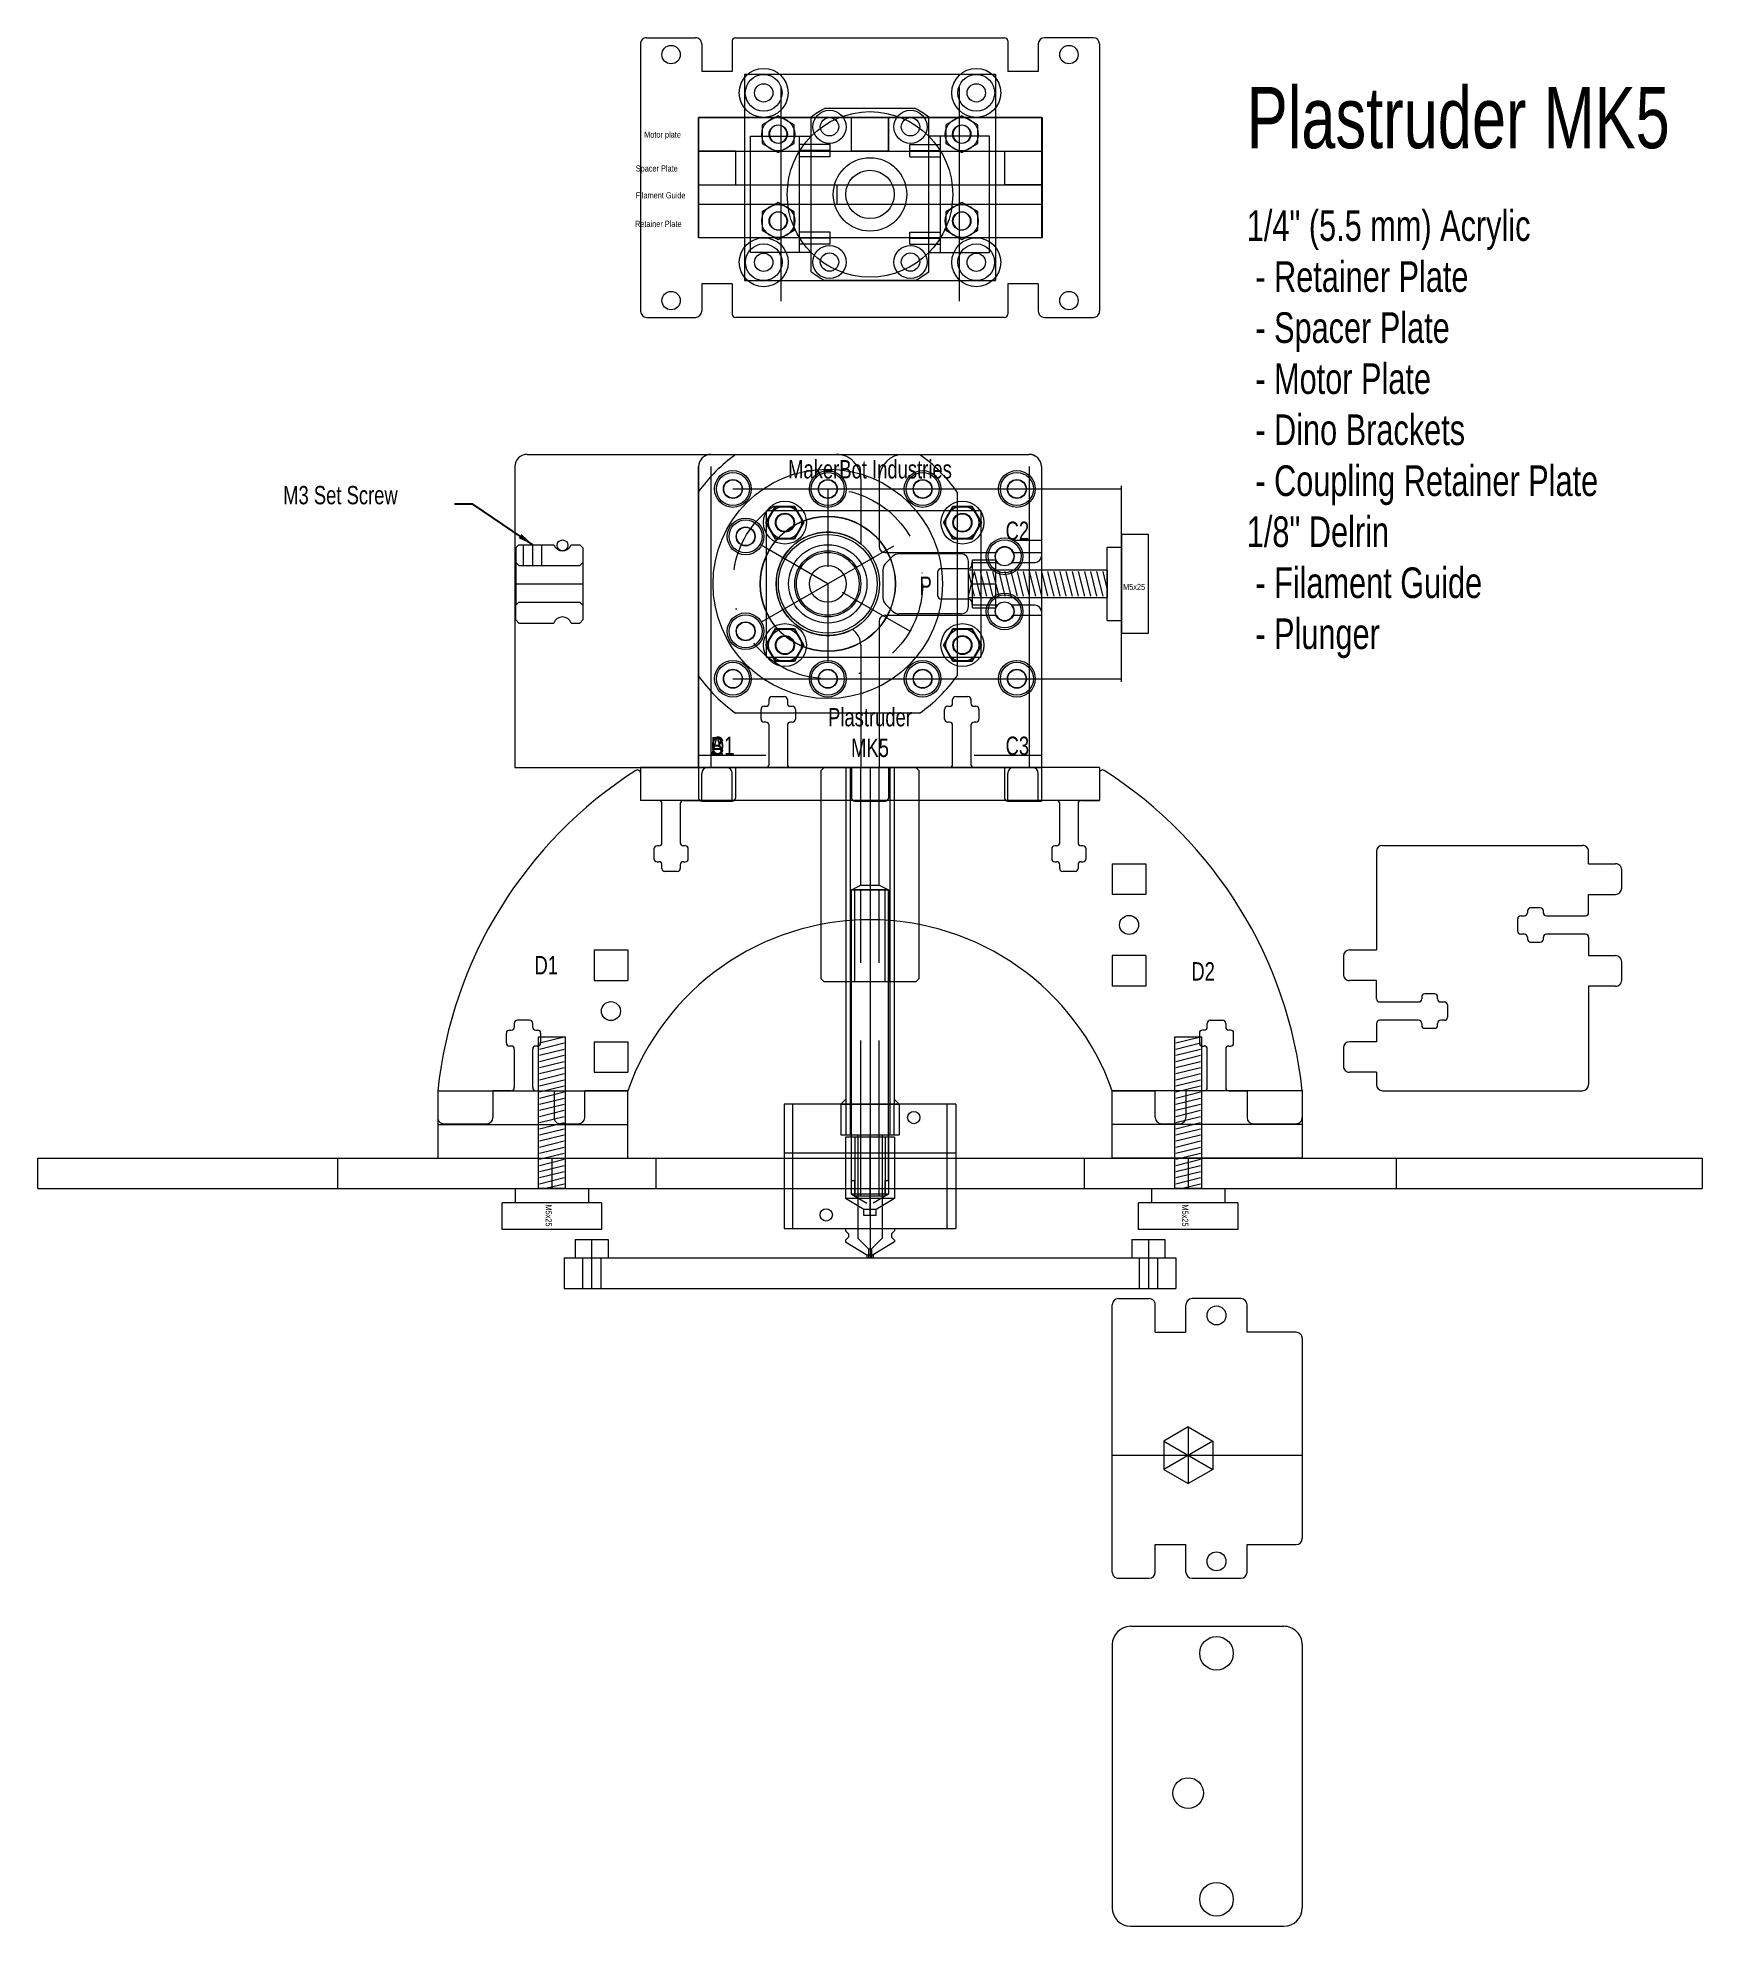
# Model space of a CAD drawing. Header units: millimetres. Extents: x -129 to 143, y -205 to 104.
import ezdxf

# ---------------------------------------------------------------- set-up
doc = ezdxf.new("R2010")
doc.units = ezdxf.units.MM
for name, pattern in [('CENTER2', [28.575000000000003, 19.05, -3.175, 3.175, -3.175]), ('DASHDOT', [25.4, 12.7, -6.35, 0, -6.35]), ('DASHED', [19.049999999999997, 12.7, -6.35]), ('DASHEDX2', [38.099999999999994, 25.4, -12.7]), ('DIVIDE', [31.75, 12.7, -6.35, 0, -6.35, 0, -6.35]), ('DOT2', [3.175, 0, -3.175])]:
    doc.linetypes.add(name, pattern=pattern)
doc.layers.get('0').update_dxf_attribs({"linetype": 'CONTINUOUS', "lineweight": 0, "true_color": 0xffffff})
for name, color, linetype, lineweight, true_color in [('1 Motor Plate', 7, 'CONTINUOUS', 0, 0x000000), ('1 Motor Plate Text', 1, 'CONTINUOUS', 0, 0xff0000), ('2 Spacer Plate', 7, 'CONTINUOUS', 0, 0x000000), ('2 Spacer Plate Text', 1, 'CONTINUOUS', 0, 0xff0000), ('3 Filament Guide', 7, 'CONTINUOUS', 0, 0xffffff), ('3 Filament Guide Plunger', 7, 'CONTINUOUS', 0, 0x000000), ('3 Filament Guide Text', 1, 'CONTINUOUS', 0, 0xff0000), ('4 Retainer Plate', 7, 'CONTINUOUS', 0, 0xffffff), ('4 Retainer Plate Text', 1, 'CONTINUOUS', 0, 0xff0000), ('5 Interface Spacer Mount', 7, 'CONTINUOUS', 0, 0x000000), ('6 Dino Bracket Text', 1, 'CONTINUOUS', 0, 0xff0000), ('6 Dino Brackets', 7, 'CONTINUOUS', 0, 0x000000), ('7 Hot End Retainer', 7, 'CONTINUOUS', 0, 0x000000), ('8 Test Rig Mount', 7, 'CONTINUOUS', 0, 0x000000), ('9 Test Rig Mount', 7, 'CONTINUOUS', 0, 0x000000), ('Drawings, Build Surface', 1, 'CONTINUOUS', 0, 0xff0000), ('Drawings, Dino Mounts', 7, 'CONTINUOUS', 0, 0x000000), ('Drawings, Encoder Board', 4, 'CONTINUOUS', 0, 0x00ffff), ('Drawings, Filament Drive Outline', 5, 'CONTINUOUS', 0, 0x0000ff), ('Drawings, Heater Barrel', 3, 'CONTINUOUS', 0, 0x00ff00), ('Drawings, layer thickness', 4, 'CONTINUOUS', 0, 0x00ffff), ('Drawings, MK4 Nozzle', 5, 'CONTINUOUS', 0, 0x0000ff), ('Drawings, MK5 Nozzle', 5, 'CONTINUOUS', 0, 0x0000ff), ('Drawings, MK5 PTFE Retainer', 3, 'CONTINUOUS', 0, 0x00ff00), ('Drawings, Motor (Kysan)', 2, 'CONTINUOUS', 0, 0xffff00), ('Drawings, Motor (NEMA 17)', 2, 'CONTINUOUS', 0, 0xffff00), ('Drawings, Nut M3', 4, 'CONTINUOUS', 0, 0x00ffff), ('Drawings, Pulley, Timing', 2, 'CONTINUOUS', 0, 0xffff00), ('Drawings, Pulley, Worm Gear', 2, 'CONTINUOUS', 0, 0xffff00), ('Drawings, Scratch', 6, 'CONTINUOUS', 0, 0xff00ff), ('Drawings, Screw Head, M3', 3, 'CONTINUOUS', 0, 0x00ff00), ('Drawings, Thermal Barrier', 4, 'CONTINUOUS', 0, 0x00ffff), ('Drawings, Thumb Screw', 2, 'CONTINUOUS', 0, 0xffff00), ('Drawings, Thumb Screw Nut', 3, 'CONTINUOUS', 0, 0x00ff00), ('Drawings, Washers, M3', 2, 'CONTINUOUS', 0, 0xffff00), ('Drawings, z platform', 20, 'CONTINUOUS', 0, 0xff5500), ('Notes, Manufacturing', 4, 'CONTINUOUS', 0, 0x00ffff)]:
    doc.layers.add(name, color=color, linetype=linetype, lineweight=lineweight, true_color=true_color)
doc.styles.get("Standard").update_dxf_attribs({"font": 'txt', "width": 0.75})
doc.dimstyles.get("Standard").update_dxf_attribs({"dimtxt": 2.5, "dimasz": 2.5, "dimexe": 1.25, "dimexo": 0.625, "dimtad": 1, "dimtxsty": 'Standard', "dimcen": 2.5, "dimadec": 0, "dimazin": 0, "dimtfac": 1, "dimtmove": 0, "dimatfit": 3, "dimfxl": 1, "dimarcsym": 0})

msp = doc.modelspace()

# ---------------------------------------------------------------- texts
at = {"layer": '1 Motor Plate Text', "insert": (-19.09984474676645, -13.697069015335867), "char_height": 3, "width": 100, "attachment_point": 7}
msp.add_mtext('A', dxfattribs=at)
at = {"layer": '2 Spacer Plate Text', "insert": (-19.09984474676645, -13.697069015335867), "char_height": 3, "width": 100, "attachment_point": 7}
msp.add_mtext('B', dxfattribs=at)
at = {"layer": '3 Filament Guide Text', "char_height": 3, "width": 100}
for s, insert, attachment_point in [('C2', (32.90015836909658, 21.427952984964126), 9), ('P', (16, 14), 5), ('C1', (-19.09984474676645, -13.697069015335867), 7), ('C3', (32.90015836909658, -13.697069015335877), 9)]:
    msp.add_mtext(s, dxfattribs=dict(at, insert=insert, attachment_point=attachment_point))
at = {"layer": '4 Retainer Plate Text', "char_height": 3, "width": 100}
for s, insert, attachment_point in [('MakerBot\\~Industries', (6.9, 33), 5), ('Plastruder\\PMK5', (6.9, -10), 5), ('D', (-19.09984474676645, -13.697069015335863), 7)]:
    msp.add_mtext(s, dxfattribs=dict(at, insert=insert, attachment_point=attachment_point))
at = {"layer": '6 Dino Bracket Text', "char_height": 3, "width": 100, "attachment_point": 5}
for s, insert in [('D1', (-46, -48)), ('D2', (61.333333333333336, -49))]:
    msp.add_mtext(s, dxfattribs=dict(at, insert=insert))
at = {"layer": 'Drawings, layer thickness', "char_height": 1, "width": 100, "attachment_point": 7}
for s, insert in [('Motor\\~plate', (-29.999929208017555, 86.89777330871703)), ('Spacer\\~Plate', (-31.383502846986858, 81.36619279295691)), ('Filament\\~Guide', (-31.383502846986858, 77.26256413966169)), ('Retainer\\~Plate', (-31.494411729508357, 72.60439107375899))]:
    msp.add_mtext(s, dxfattribs=dict(at, insert=insert))
at = {"layer": 'Drawings, Pulley, Worm Gear', "insert": (-88.99984163090342, 30.302930984664144), "char_height": 3, "width": 100, "attachment_point": 1}
msp.add_mtext('M3\\~Set\\~Screw', dxfattribs=at)
at = {"layer": 'Drawings, Thumb Screw', "insert": (48.257935233235294, 14.30293098466413), "char_height": 1, "width": 100, "attachment_point": 1}
msp.add_mtext('M5x25', dxfattribs=at)
at = {"layer": 'Drawings, Thumb Screw', "char_height": 1, "width": 100, "attachment_point": 1, "rotation": 270}
for insert in [(-45.09984163090343, -87.08999999999999), (58.90015836909657, -87.08999999999999)]:
    msp.add_mtext('M5x25', dxfattribs=dict(at, insert=insert))
at = {"layer": 'Notes, Manufacturing', "width": 100}
for s, insert, char_height, attachment_point in [('Plastruder\\~MK5', (68.47248465795673, 85.33333333333334), 10, 7), ('1/4"\\~(5.5\\~mm)\\~Acrylic\\P\\~-\\~Retainer\\~Plate\\P\\~-\\~Spacer\\~Plate\\P\\~-\\~Motor\\~Plate\\P\\~-\\~Dino\\~Brackets\\P\\~-\\~Coupling\\~Retainer\\~Plate\\P1/8"\\~Delrin\\P\\~-\\~Filament\\~Guide\\P\\~-\\~Plunger', (68.47248465795673, 75.33333333333334), 5, 1)]:
    msp.add_mtext(s, dxfattribs=dict(at, insert=insert, char_height=char_height, attachment_point=attachment_point))

# ---------------------------------------------------------------- blocks, each defined once
blk = doc.blocks.new('Nut, M3, Hole')
at = {"layer": 'Drawings, Nut M3'}
for p, q in [((-3.0049999999999955, 4e-16), (-1.5024999999999942, 2.6024063383722407)), ((-1.5024999999999988, -2.602406338372234), (-3.0049999999999955, 4e-16)), ((-1.5024999999999942, 2.6024063383722407), (1.5025000000000033, 2.6024063383722407)), ((1.5025000000000033, 2.6024063383722407), (3.0050000000000026, 0)), ((3.0050000000000026, 0), (1.5025000000000048, -2.6024063383722345)), ((1.5025000000000048, -2.6024063383722345), (-1.5024999999999988, -2.602406338372234))]:
    blk.add_line(p, q, dxfattribs=at)
blk = doc.blocks.new('Nut, M3')
at = {"layer": 'Drawings, Nut M3'}
for p, q in [((-3.004999999999999, 4e-16), (-1.5024999999999977, 2.6024063383722407)), ((-1.5025000000000024, -2.602406338372234), (-3.004999999999999, 4e-16)), ((-1.5024999999999977, 2.6024063383722407), (1.5024999999999997, 2.6024063383722407)), ((1.5024999999999997, 2.6024063383722407), (3.004999999999999, 0)), ((3.004999999999999, 0), (1.5025000000000013, -2.6024063383722345)), ((1.5025000000000013, -2.6024063383722345), (-1.5025000000000024, -2.602406338372234))]:
    blk.add_line(p, q, dxfattribs=at)
blk.add_circle((2e-15, 0), 1.45, dxfattribs=at)

# ---------------------------------------------------------------- linework, layer by layer
at = {"layer": '1 Motor Plate'}
for p, q in [((-19.099844748031344, 35.452930984664135), (32.90015836909658, 35.452930984664135)), ((-21.099844746765786, 33.452922516986774), (-21.09984474676648, -15.697069015335867)), ((34.90015836909658, 33.45293098466412), (34.90015836909658, -15.697069015335877)), ((-10.399841630903419, -5.6970690153358206), (-10.099841630903418, -5.6970690153358206)), ((-9.599841630903418, -5.1970690153358206), (-9.599841630903418, -4.597069015335819)), ((-9.099841630903418, -4.097069015335819), (-7.099841630903417, -4.097069015335819)), ((-6.599841630903417, -4.597069015335819), (-6.599841630903417, -5.1970690153358206)), ((-6.099841630903417, -5.6970690153358206), (-5.799841630903417, -5.6970690153358206)), ((19.600158369096587, -5.6970690153358525), (19.900158369096587, -5.6970690153358525)), ((20.400158369096587, -5.1970690153358525), (20.400158369096587, -4.597069015335851)), ((20.900158369096587, -4.097069015335851), (22.900158369096587, -4.097069015335851)), ((23.400158369096587, -4.597069015335851), (23.400158369096587, -5.1970690153358525)), ((23.900158369096587, -5.6970690153358525), (24.200158369096584, -5.6970690153358525)), ((-10.899841630903419, -7.797069015335818), (-10.899841630903419, -6.1970690153358206)), ((-10.099841630903418, -8.297069015335818), (-10.399841630903419, -8.297069015335818)), ((-9.599841630903414, -15.19706901533587), (-9.599841630903418, -8.797069015335818)), ((-6.599841630903418, -8.797069015335818), (-6.5998416309034145, -15.19706901533587)), ((-5.799841630903418, -8.297069015335818), (-6.099841630903418, -8.297069015335818)), ((-5.299841630903417, -6.1970690153358206), (-5.299841630903418, -7.797069015335818)), ((19.100158369096587, -7.79706901533585), (19.100158369096587, -6.1970690153358525)), ((19.900158369096587, -8.29706901533585), (19.600158369096587, -8.29706901533585)), ((20.400158369096587, -15.197069015335874), (20.400158369096587, -8.79706901533585)), ((23.400158369096587, -8.79706901533585), (23.400158369096587, -15.197069015335874)), ((24.200158369096584, -8.29706901533585), (23.900158369096587, -8.29706901533585)), ((24.700158369096584, -6.1970690153358525), (24.700158369096584, -7.79706901533585)), ((-21.09984474676648, -15.697069015335867), (-10.099841630903414, -15.69706901533587)), ((-6.0998416309034145, -15.69706901533587), (3.900158369096589, -15.69706901533587)), ((3.90015836909659, -15.697069015335869), (3.900158369096589, -20.69706901533587)), ((9.90015836909659, -15.69706901533587), (19.900158369096594, -15.69706901533587)), ((9.90015836909659, -15.697069015335872), (9.900158369096589, -20.69706901533587)), ((23.900158369096587, -15.697069015335874), (34.90015836909658, -15.697069015335877)), ((4.400158369096589, -21.19706901533587), (9.400158369096587, -21.19706901533587))]:
    msp.add_line(p, q, dxfattribs=at)
for centre, radius in [((-15.499841630903418, 29.80293098466413), 1.55), ((0.0001583690965923, 29.80293098466413), 1.55), ((15.500158369096587, 29.80293098466413), 1.55), ((30.90015836909658, 29.802930984664147), 1.55), ((-13.423241630903416, 22.05293098466413), 1.55), ((0.0001583690965852, 14.30293098466413), 8.45), ((28.90015836909658, 18.802930984664126), 1.55), ((28.90015836909658, 9.802930984664126), 1.55), ((-13.423241630903416, 6.55293098466413), 1.55), ((-15.499841630903418, -1.197069015335872), 1.55), ((0.000158369096571, -1.1970690153358703), 1.55), ((15.500158369096587, -1.1970690153358703), 1.55), ((30.90015836909658, -1.197069015335872), 1.55)]:
    msp.add_circle(centre, radius, dxfattribs=at)
for centre, radius, start, end in [((-19.09984051274461, 33.45292675064296), 2.0000042340256585, 90.00012128571576, 180.00012128394815), ((32.90015836909658, 33.45293098466412), 1.999999999999984, 360, 90.0000000000002), ((-10.399841630903419, -6.1970690153358206), 0.5, 90, 180), ((-10.099841630903418, -5.1970690153358206), 0.5, 270, 0), ((-9.099841630903418, -4.597069015335819), 0.5, 90, 180), ((-7.099841630903417, -4.597069015335819), 0.5, 0, 90), ((-6.099841630903417, -5.1970690153358206), 0.5, 180, 270), ((-5.799841630903417, -6.1970690153358206), 0.5, 0, 90), ((19.600158369096587, -6.1970690153358525), 0.5, 90, 180), ((19.900158369096587, -5.1970690153358525), 0.5, 270, 0), ((20.900158369096587, -4.597069015335851), 0.5, 90, 180), ((22.900158369096587, -4.597069015335851), 0.5, 0, 90), ((23.900158369096587, -5.1970690153358525), 0.5, 180, 270), ((24.200158369096584, -6.1970690153358525), 0.5, 0, 90), ((-10.399841630903419, -7.797069015335818), 0.5, 180, 270), ((-10.099841630903418, -8.797069015335818), 0.5, 0, 90), ((-6.099841630903418, -8.797069015335818), 0.5, 90, 180), ((-5.799841630903418, -7.797069015335818), 0.5, 270, 0), ((19.600158369096587, -7.79706901533585), 0.5, 180, 270), ((19.900158369096587, -8.79706901533585), 0.5, 0, 90), ((23.900158369096587, -8.79706901533585), 0.5, 90, 180), ((24.200158369096584, -7.79706901533585), 0.5, 270, 0), ((-10.099841630903414, -15.19706901533587), 0.5, 270, 0), ((-6.0998416309034145, -15.19706901533587), 0.5, 180, 270), ((19.90015836909659, -15.197069015335874), 0.5, 270, 0), ((23.900158369096587, -15.197069015335874), 0.5, 180, 270), ((4.400158369096589, -20.69706901533587), 0.5, 180, 270), ((9.400158369096589, -20.69706901533587), 0.5, 269.9999999999998, 0)]:
    msp.add_arc(centre, radius, start, end, dxfattribs=at)
at = {"layer": '2 Spacer Plate'}
for p, q in [((-19.099844748031344, 35.452930984664135), (32.90015836909658, 35.452930984664135)), ((-21.099844746765786, 33.45292251698679), (-21.099844746765797, -20.69706901533587)), ((34.90015836909658, 33.45293098466412), (34.90015836909658, 18.802930984664126)), ((18.000158397181405, 12.302930992484844), (18.00015834101176, 16.302930992484846)), ((18.50015834181126, 16.802930999506053), (23.04401770666259, 16.80293099208049)), ((23.544017707462093, 17.30293099208049), (23.544017707462093, 17.802930991280988)), ((23.544017707462093, 17.80293099144089), (27.71588644077444, 17.802930984770043)), ((30.08443029732928, 17.802930984664126), (33.90015836909658, 17.802930984664126)), ((23.044017708261595, 11.802930992080492), (18.500158396381902, 11.802930999506051)), ((23.544017707462093, 11.302930992080492), (23.544017707462093, 10.802930991280988)), ((27.715886440953316, 10.802930984770045), (23.544017707462093, 10.802930991440888)), ((33.90015836909658, 10.802930984664126), (30.084430297329284, 10.802930984664126)), ((34.90015836909658, 9.802930984664126), (34.90015836909658, -21.197069015335885)), ((-15.099844746765795, -15.697069015335869), (28.90015836909658, -15.69706901533588)), ((-15.099844746765795, -15.69706901533587), (-15.099844746765797, -20.697069015335867)), ((28.90015836909658, -15.697069015335876), (28.90015836909658, -20.69706901533588)), ((-20.599844746765797, -21.197069015335867), (-15.599844746765797, -21.197069015335867)), ((29.40015836909658, -21.19706901533588), (34.90015836909658, -21.19706901533588))]:
    msp.add_line(p, q, dxfattribs=at)
for centre, radius in [((-15.499841630903418, 29.80293098466413), 1.55), ((0.0001583690965888, 29.80293098466413), 1.55), ((15.500158369096587, 29.80293098466413), 1.55), ((30.90015836909658, 29.802930984664147), 1.55), ((-6.999841630903414, 24.30293098466413), 1.55), ((22.000158369096592, 24.30293098466413), 1.55), ((-13.423241630903416, 22.05293098466413), 1.55), ((0.0001583690965852, 14.30293098466413), 8.45), ((-13.423241630903416, 6.55293098466413), 1.55), ((-6.999841630903414, 4.30293098466413), 1.55), ((22.000158369096592, 4.30293098466413), 1.55), ((-15.499841630903418, -1.197069015335872), 1.55), ((0.000158369096571, -1.1970690153358703), 1.55), ((15.500158369096587, -1.1970690153358703), 1.55), ((30.90015836909658, -1.197069015335872), 1.55)]:
    msp.add_circle(centre, radius, dxfattribs=at)
for centre, radius, start, end in [((-19.09984051274462, 33.452926750642945), 2.0000042340256603, 90.00012128571545, 180.00012128394815), ((32.90015836909658, 33.45293098466412), 1.9999999999999984, 360, 89.9999999999998), ((28.90015836909658, 18.802930984664126), 1.55, 319.8222304598521, 220.1777695350235), ((33.90015836909658, 18.802930984664126), 1, 270, 0), ((18.50015834101176, 16.302930999506053), 0.5, 89.99999990838374, 180), ((23.044017707462093, 17.30293099208049), 0.5, 269.99999990838376, 0), ((18.500158397181405, 12.302930999506051), 0.5, 180, 269.99999990838376), ((23.044017707462093, 11.302930992080492), 0.5, 0, 89.99999990838374), ((28.90015836909658, 9.802930984664126), 1.55, 139.82223045472773, 40.177769540147814), ((33.90015836909658, 9.802930984664126), 1, 0, 90), ((-20.599844746765797, -20.69706901533587), 0.5, 180, 270), ((-15.599844746765797, -20.697069015335867), 0.5, 270, 0), ((29.40015836909658, -20.69706901533588), 0.5, 180, 270)]:
    msp.add_arc(centre, radius, start, end, dxfattribs=at)
at = {"layer": '3 Filament Guide'}
for p, q in [((-19.099844746423724, 35.452930984664135), (1.4001583690965838, 35.45293098466413)), ((12.400158369096586, 35.452930984664135), (32.90015836909658, 35.452930984664135)), ((-21.099844746765797, -15.697069015335867), (-21.099844746765786, 33.45292251698679)), ((5.400158369096585, 31.45293098466413), (5.400158369096585, 20.802365482976448)), ((8.400158369096587, 31.452930984664135), (8.400158369096587, 20.42795298496413)), ((34.90015836909658, 33.45293098466412), (34.90015836909655, 19.42795298496417)), ((-10.099841630903416, 24.30293098466413), (-8.549841630903408, 26.987609736395893)), ((-8.549841630903412, 26.987609736395893), (-5.449841630903414, 26.98760973639589)), ((-5.449841630903414, 26.98760973639589), (-3.8998416309034134, 24.30293098466413)), ((18.900158369096584, 24.30293098466413), (20.45015836909659, 26.987609736395893)), ((20.450158369096588, 26.987609736395893), (23.550158369096586, 26.98760973639589)), ((23.550158369096586, 26.98760973639589), (25.100158369096587, 24.302930984664144)), ((-8.549841630903412, 21.618252232932367), (-10.099841630903416, 24.30293098466413)), ((-5.449841630903403, 21.618252232932377), (-8.549841630903412, 21.618252232932367)), ((-3.8998416309034134, 24.30293098466413), (-5.449841630903403, 21.618252232932377)), ((20.450158369096588, 21.618252232932367), (18.900158369096584, 24.30293098466413)), ((23.550158369096597, 21.618252232932377), (20.450158369096588, 21.618252232932367)), ((25.100158369096587, 24.302930984664144), (23.550158369096597, 21.618252232932377)), ((9.400158369096587, 19.42795298496413), (27.591782467781997, 19.427952984964126)), ((30.208534270411256, 19.427952984964126), (34.90015836909658, 19.427952984964126)), ((-10.099841630903416, 4.30293098466413), (-8.549841630903408, 6.987609736395893)), ((-8.549841630903412, 6.987609736395893), (-5.449841630903414, 6.987609736395889)), ((-5.449841630903414, 6.987609736395889), (-3.8998416309034134, 4.30293098466413)), ((8.400158369096584, 8.17795298496413), (8.400158369096586, -15.69706901533587)), ((9.400158369096584, 9.17795298496413), (27.59176144923957, 9.177952984964126)), ((18.900158369096584, 4.30293098466413), (20.45015836909659, 6.987609736395893)), ((20.450158369096588, 6.987609736395893), (23.550158369096586, 6.987609736395889)), ((23.550158369096586, 6.987609736395889), (25.100158369096587, 4.30293098466413)), ((30.20855528895359, 9.177952984964126), (34.90015836909658, 9.177952984964126)), ((34.90015836909658, 9.177952984964119), (34.90015836909658, -15.697069015335881)), ((-8.549841630903412, 1.6182522329323668), (-10.099841630903416, 4.30293098466413)), ((-3.8998416309034134, 4.30293098466413), (-5.449841630903403, 1.6182522329323774)), ((5.400158369096585, 4.30293098466413), (5.400158369096585, -15.69706901533587)), ((20.450158369096588, 1.6182522329323668), (18.900158369096584, 4.30293098466413)), ((25.100158369096587, 4.30293098466413), (23.550158369096597, 1.6182522329323774)), ((-5.449841630903403, 1.6182522329323774), (-8.549841630903412, 1.6182522329323668)), ((23.550158369096597, 1.6182522329323774), (20.450158369096588, 1.6182522329323668)), ((-21.099844746765797, -15.697069015335867), (5.400158369096585, -15.69706901533587)), ((8.400158369096586, -15.69706901533587), (34.90015836909658, -15.697069015335881))]:
    msp.add_line(p, q, dxfattribs=at)
for centre in [(-15.499841630903418, 29.80293098466413), (0.0001583690965923, 29.80293098466413), (15.500158369096587, 29.80293098466413), (30.90015836909658, 29.802930984664147), (-13.423241630903416, 22.05293098466413), (-13.423241630903416, 6.55293098466413), (-15.499841630903418, -1.197069015335872), (0.000158369096571, -1.1970690153358703), (15.500158369096587, -1.1970690153358703), (30.90015836909658, -1.197069015335872)]:
    msp.add_circle(centre, 1.5, dxfattribs=at)
for centre, radius, start, end in [((-19.099840512915648, 33.45292675081399), 2.0000042338546278, 90.00012129061565, 180.00012128995812), ((1.4001583690965846, 31.45293098466413), 4, 0, 90.00000000000001), ((12.400158369096587, 31.452930984664135), 4, 90.00000000000003, 180), ((32.90015836909658, 33.45293098466412), 2.000000000000023, 360, 90.0000000000002), ((0.0001456671965852, 14.30295298496413), 8.45, 50.278628784943855, 298.5311662520449), ((9.400158369096587, 20.42795298496413), 1, 180, 270), ((28.90015836909658, 18.802930984664126), 1.5, 25.534192366956226, 154.46580763304425), ((2.144872257316648, 4.2285284512475485), 3.2561919052661223, 1.394994975047519, 54.490846639485426), ((9.400158369096584, 8.17795298496413), 1, 90, 180), ((28.90015836909658, 9.802930984664126), 1.5, 205.53226552893935, 334.46773447106006)]:
    msp.add_arc(centre, radius, start, end, dxfattribs=at)
at = {"layer": '3 Filament Guide Plunger'}
for p, q in [((9.439498197316762, 17.642270812884306), (10.560818540876408, 18.76359115644395)), ((21.800158369096593, 19.20293098466413), (11.621478712656229, 19.20293098466413)), ((9.000158369096585, 16.581610641104483), (9.000158369096585, 12.024251328223778)), ((23.00015836909658, 10.60293098466413), (23.00015836909658, 18.002930984664133)), ((9.43949819731676, 10.96359115644397), (10.560818540876404, 9.84227081288432)), ((21.80015836909659, 9.402930984664135), (11.621478712656227, 9.402930984664138))]:
    msp.add_line(p, q, dxfattribs=at)
for centre, radius, start, end in [((11.621478712656229, 17.70293098466413), 1.5, 90, 134.99999999999994), ((21.800158369096593, 18.002930984664133), 1.1999999999999982, 360, 90), ((10.500158369096585, 16.581610641104483), 1.5, 135, 180), ((10.500158369096585, 12.024251328223778), 1.5, 180, 224.99999999999997), ((11.621478712656227, 10.902930984664138), 1.5, 224.99999999999986, 270), ((21.80015836909658, 10.60293098466413), 1.2000000000000022, 270, 360)]:
    msp.add_arc(centre, radius, start, end, dxfattribs=at)
at = {"layer": '4 Retainer Plate'}
for p, q in [((-19.099844746423724, 35.452930984664135), (32.90015836909658, 35.452930984664135)), ((-21.09984474676648, -15.69706901533587), (-21.099844746765786, 33.452922516986774)), ((34.90015836909658, 33.45293098466412), (34.90015836909658, 18.802930984664126)), ((18.000158397181405, 12.302930992484843), (18.00015834101176, 16.302930992484846)), ((18.50015834181126, 16.80293099950605), (23.04401770666259, 16.80293099208049)), ((23.544017707462093, 17.30293099208049), (23.544017707462093, 17.802930991280988)), ((23.544017707462093, 17.802930991280988), (27.71588644077655, 17.802930984767546)), ((30.08443029732928, 17.802930984664126), (33.90015836909658, 17.802930984664126)), ((23.044017708261595, 11.80293099208049), (18.500158396381902, 11.80293099950605)), ((23.544017707462093, 11.30293099208049), (23.544017707462093, 10.802930991280988)), ((27.715886440951206, 10.802930984767546), (23.544017707462093, 10.802930991280988)), ((33.90015836909658, 10.802930984664126), (30.084430297329284, 10.802930984664126)), ((34.90015836909658, 9.802930984664126), (34.90015836909658, -15.69706901533587)), ((-10.399841630903415, -5.697069015335819), (-10.099841630903414, -5.697069015335819)), ((-9.599841630903414, -5.197069015335819), (-9.599841630903414, -4.597069015335817)), ((-9.099841630903414, -4.097069015335817), (-7.099841630903414, -4.097069015335817)), ((-6.599841630903414, -4.597069015335817), (-6.599841630903414, -5.197069015335819)), ((-6.099841630903414, -5.697069015335819), (-5.799841630903414, -5.697069015335819)), ((19.600158369096587, -5.697069015335822), (19.900158369096587, -5.697069015335822)), ((20.400158369096587, -5.197069015335822), (20.400158369096587, -4.597069015335821)), ((20.900158369096587, -4.097069015335821), (22.900158369096587, -4.097069015335821)), ((23.400158369096587, -4.597069015335821), (23.400158369096587, -5.197069015335822)), ((23.900158369096587, -5.697069015335822), (24.200158369096584, -5.697069015335822)), ((-10.899841630903415, -7.797069015335817), (-10.899841630903415, -6.197069015335819)), ((-10.099841630903414, -8.297069015335817), (-10.399841630903415, -8.297069015335817)), ((-9.599841630903414, -15.19706901533587), (-9.599841630903414, -8.797069015335817)), ((-6.5998416309034145, -8.797069015335817), (-6.5998416309034145, -15.19706901533587)), ((-5.799841630903415, -8.297069015335817), (-6.0998416309034145, -8.297069015335817)), ((-5.299841630903414, -6.197069015335819), (-5.299841630903415, -7.797069015335817)), ((19.100158369096587, -7.79706901533582), (19.100158369096587, -6.197069015335822)), ((19.900158369096587, -8.29706901533582), (19.600158369096587, -8.29706901533582)), ((20.400158369096587, -15.19706901533587), (20.400158369096587, -8.79706901533582)), ((23.400158369096587, -8.79706901533582), (23.400158369096587, -15.197069015335874)), ((24.200158369096584, -8.29706901533582), (23.900158369096587, -8.29706901533582)), ((24.700158369096584, -6.197069015335822), (24.700158369096584, -7.79706901533582)), ((-21.09984474676648, -15.69706901533587), (-9.999841630903415, -15.69706901533587)), ((-5.999841630903415, -15.69706901533587), (19.900158369096587, -15.69706901533587)), ((23.900158369096587, -15.697069015335874), (34.90015836909658, -15.69706901533587))]:
    msp.add_line(p, q, dxfattribs=at)
for centre in [(-15.499841630903418, 29.80293098466413), (0.0001583690965852, 29.80293098466413), (15.500158369096587, 29.80293098466413), (30.90015836909658, 29.802930984664147), (-6.999841630903414, 24.30293098466413), (22.000158369096592, 24.30293098466413), (-13.423241630903416, 22.05293098466413), (-13.423241630903416, 6.55293098466413), (-6.999841630903414, 4.30293098466413), (22.000158369096592, 4.30293098466413), (-15.499841630903418, -1.197069015335872), (0.000158369096571, -1.1970690153358703), (15.500158369096587, -1.1970690153358703), (30.90015836909658, -1.197069015335872)]:
    msp.add_circle(centre, 1.55, dxfattribs=at)
for centre, radius, start, end in [((-19.09984474681146, 33.452930984709795), 1.9999999999543354, 89.99999999869195, 180), ((32.90015836909658, 33.45293098466412), 2.000000000000023, 360, 90.0000000000002), ((0.0001456671965852, 14.30295298496413), 8.45, 0, 360), ((28.90015836909658, 18.802930984664126), 1.55, 319.8222304598521, 220.17776953514436), ((33.90015836909658, 18.802930984664126), 1, 270, 0), ((18.50015834101176, 16.30293099950605), 0.5, 89.99999990838374, 180), ((23.044017707462093, 17.30293099208049), 0.5, 269.99999990838376, 0), ((18.500158397181405, 12.30293099950605), 0.5, 180, 269.99999990838376), ((23.044017707462093, 11.30293099208049), 0.5, 0, 89.99999990838374), ((28.90015836909658, 9.802930984664126), 1.55, 139.82223045484864, 40.177769540147814), ((33.90015836909658, 9.802930984664126), 1, 0, 90), ((-10.399841630903415, -6.197069015335819), 0.5, 90, 180), ((-10.099841630903414, -5.197069015335819), 0.5, 270, 0), ((-9.099841630903414, -4.597069015335817), 0.5, 90, 180), ((-7.099841630903414, -4.597069015335817), 0.5, 0, 90), ((-6.099841630903414, -5.197069015335819), 0.5, 180, 270), ((-5.799841630903414, -6.197069015335819), 0.5, 0, 90), ((19.600158369096587, -6.197069015335822), 0.5, 90, 180), ((19.900158369096587, -5.197069015335822), 0.5, 270, 0), ((20.900158369096587, -4.597069015335821), 0.5, 90, 180), ((22.900158369096587, -4.597069015335821), 0.5, 0, 90), ((23.900158369096587, -5.197069015335822), 0.5, 180, 270), ((24.200158369096584, -6.197069015335822), 0.5, 0, 90), ((-10.399841630903415, -7.797069015335817), 0.5, 180, 270), ((-10.099841630903414, -8.797069015335817), 0.5, 0, 90), ((-6.0998416309034145, -8.797069015335817), 0.5, 90, 180), ((-5.799841630903415, -7.797069015335817), 0.5, 270, 0), ((19.600158369096587, -7.79706901533582), 0.5, 180, 270), ((19.900158369096587, -8.79706901533582), 0.5, 0, 90), ((23.900158369096587, -8.79706901533582), 0.5, 90, 180), ((24.200158369096584, -7.79706901533582), 0.5, 270, 0), ((-10.099841630903414, -15.19706901533587), 0.5, 270, 0), ((-6.0998416309034145, -15.19706901533587), 0.5, 180, 270), ((19.900158369096587, -15.19706901533587), 0.5, 270, 0), ((23.900158369096587, -15.197069015335874), 0.5, 180, 270)]:
    msp.add_arc(centre, radius, start, end, dxfattribs=at)
at = {"layer": '5 Interface Spacer Mount'}
for p, q in [((-30.60070021661343, 102.5158464488429), (-30.596527837795193, 58.835771177676975)), ((-29.600950622547497, 103.51610212710344), (-21.60024361899128, 103.51710370858797)), ((-20.600243619005518, 102.51709837222438), (-20.60026763261319, 98.01710370858795)), ((-15.600240899423666, 103.01741702230883), (-15.603374233578492, 98.01710370858795)), ((-15.100240997589163, 103.51710370858797), (28.900069567650363, 103.51710370858797)), ((29.400069567643236, 103.01710104040616), (29.40004288583947, 98.01710370858795)), ((34.40006689957535, 102.51710904495155), (34.40004288591069, 98.01710370858795)), ((43.40007757217438, 103.5170610176222), (35.40006689956111, 103.51710370858797)), ((44.40006689943294, 102.51705568131554), (44.39990851575894, 58.8369802957714)), ((-15.603374233578492, 98.01710370858795), (-20.60026763261319, 98.01710370858795)), ((34.40004288591069, 98.01710370858795), (29.40004288583947, 98.01710370858795)), ((3.9000739078448072, 85.01702832304386), (3.9000739078448077, 90.51702832304383)), ((3.9000739078448063, 90.51702832304383), (9.900073907844806, 90.51694797826268)), ((9.900073907844806, 90.51694797826268), (9.900073907844808, 85.01702832304382)), ((9.900073907844808, 85.01702832304382), (9.900073907844808, 90.51694797826268)), ((-15.09992920801756, 85.01702832304383), (-21.09992920801756, 85.01702832304383)), ((-21.09992920801756, 85.01702832304383), (-21.09992920801756, 79.51702832304383)), ((-15.09992920801756, 85.01702832304383), (-15.09992920801756, 79.51702832304383)), ((9.900073907844808, 85.01702832304382), (3.9000739078448072, 85.01702832304386)), ((28.900073907844813, 85.01702832304382), (28.900073907844806, 79.51702832304385)), ((28.90007390784481, 85.0170283230438), (34.90007390784481, 85.0170283230438)), ((34.90007390784481, 85.0170283230438), (34.900073907844806, 79.51702832304383)), ((-21.09992920801756, 79.51702832304383), (-15.09992920801756, 79.51702832304383)), ((34.900073907844806, 79.51702832304383), (28.900073907844803, 79.51702832304383)), ((-20.59696088740845, 63.33702832304381), (-20.5969849010731, 58.83702298668021)), ((-15.596650386767305, 63.33702832304381), (-20.59696088740845, 63.33702832304381)), ((-15.596650386767305, 63.33702832304381), (-15.599783328260107, 58.33734163676468)), ((29.39993252943789, 63.33702832304381), (29.399905847605673, 58.33702565486202)), ((34.39993252950909, 63.33702832304381), (29.39993252943789, 63.33702832304381)), ((34.39993252950909, 63.33702832304381), (34.3999085159014, 58.837033659407396)), ((-29.596277497248522, 57.83602691862416), (-21.59698490105886, 57.83702832304381)), ((28.899905847612793, 57.83702832304381), (-15.099783426425603, 57.83702832304381)), ((35.39990851588716, 57.83702832304381), (43.39989784304598, 57.836985632191954))]:
    msp.add_line(p, q, dxfattribs=at)
for centre, radius in [((-25.600252956154055, 100.76739050650846), 1.5), ((39.40005756098175, 100.76710370858795), 1.5), ((-10.47477565830856, 94.51710370858798), 1.5), ((24.272689726422698, 94.51710370858798), 1.5), ((-8.099873582125204, 87.7671078346849), 1.5), ((21.900126417419163, 87.76693707104972), 1.5), ((6.900073907844806, 77.92702832304377), 3.95), ((-8.099949251761073, 73.58710783488688), 1.5), ((21.900050747783286, 73.58693707125148), 1.5), ((-10.471700560635611, 66.83702832304381), 1.5), ((24.271778205554863, 66.83702832304381), 1.5), ((-25.596975560949062, 60.587315120964234), 1.5), ((39.399917854580394, 60.58702832304381), 1.5)]:
    msp.add_circle(centre, radius, dxfattribs=at)
for centre, radius, start, end in [((-29.60070024930713, 102.51610215844681), 1, 90.01434533012585, 180.01465108124498), ((-21.60024361899128, 102.51710370858797), 1, 359.9996942488877, 89.9999999999999), ((-15.100240997589163, 103.01710370858797), 0.5, 90, 179.96409688991807), ((28.900069567650363, 103.01710370858797), 0.5, 359.9996942488877, 90), ((35.40006689956111, 102.51710370858797), 1, 90, 179.99969424888766), ((43.40006689944718, 102.51706101767915), 1, 359.9996942488877, 89.99938849777544), ((-29.596527870488885, 58.83602688728078), 1, 180.01465108124498, 270.01434533012576), ((-21.59698490105886, 58.83702832304381), 1, 270, 359.9996942488877), ((35.39990851588716, 58.83702832304381), 1, 179.99969424888766, 270), ((43.39990851577318, 58.836985632135), 1, 269.99938849777544, 359.9996942488877), ((-15.099783426425605, 58.33702832304381), 0.5, 179.96409688991807, 270.0000000000002), ((28.899905847612793, 58.33702832304381), 0.5, 270, 359.9996942488877)]:
    msp.add_arc(centre, radius, start, end, dxfattribs=at)
at = {"layer": '6 Dino Brackets'}
for p, q in [((-30.59731688244423, -16.60407075389817), (-30.599783328260106, -21.096891693968402)), ((-20.599783328260106, -21.096891693968402), (-20.599783328260116, -16.696959755582554)), ((-16.599783328260187, -15.696959755582348), (-19.599783328260184, -15.696959755582554)), ((-15.599783328260115, -21.097085376004156), (-15.599783328260115, -16.69695975558235)), ((29.39990584760567, -21.097085376004156), (29.39990584760567, -16.697153437617775)), ((33.40029411437847, -15.697153437618013), (30.399845930524013, -15.697153437617771)), ((34.4002941143784, -21.097085376004152), (34.40029411437838, -16.69715343761801)), ((44.40029411437839, -16.605498075683148), (44.4002941143784, -21.097085376004145)), ((-27.599783328260106, -21.096891693968402), (-30.599783328260106, -21.096891693968402)), ((-23.599783328260106, -21.096891693968402), (-20.599783328260106, -21.096891693968402)), ((29.399905847605666, -21.097085376004152), (-15.599783328260116, -21.097085376004152)), ((37.4002941143784, -21.097085376004152), (34.4002941143784, -21.097085376004152)), ((41.4002941143784, -21.097085376004145), (44.4002941143784, -21.097085376004145)), ((-27.09978332826011, -27.997069015336166), (-27.099783328260106, -21.596891693968402)), ((-24.099783328260106, -21.596891693968402), (-24.09978332826011, -27.997069015337317)), ((37.9002941143784, -27.997069015336137), (37.9002941143784, -21.597085376004152)), ((40.9002941143784, -21.597085376004145), (40.9002941143784, -27.99706901533729)), ((-28.399783328260177, -28.99706901533653), (-28.399783328260177, -30.59706901533614)), ((-27.59978332825951, -28.497069015336166), (-27.899783328260778, -28.49706901533653)), ((-23.299783328259366, -28.497069015337786), (-23.599783328260894, -28.497069015337317)), ((-22.799783328260155, -30.59706901533599), (-22.799783328260155, -28.997069015337786)), ((36.60029411437833, -28.9970690153365), (36.60029411437833, -30.59706901533611)), ((37.40029411437901, -28.497069015336137), (37.10029411437773, -28.4970690153365)), ((41.70029411437915, -28.497069015337757), (41.400294114377616, -28.49706901533729)), ((42.20029411437835, -30.59706901533596), (42.20029411437835, -28.997069015337757)), ((89.66000000000008, -29.42612165046425), (89.66000000000003, -45.497204048966424)), ((90.65989442060291, -28.426121656037754), (123.33965686695802, -28.423165457981064)), ((124.3397624463552, -31.422595304152352), (124.3397624463552, -29.42316545240756)), ((-27.899783328260046, -31.09706901533614), (-27.599783328260244, -31.09706901533606)), ((-27.09978332826011, -32.19706901533587), (-27.09978332826011, -31.59706901533606)), ((-24.599783328260113, -32.697069015335885), (-26.599783328260113, -32.69706901533587)), ((-24.09978332826011, -31.597069015336146), (-24.09978332826011, -32.197069015335885)), ((-23.599783328260372, -31.097069015336146), (-23.299783328259892, -31.09706901533599)), ((37.10029411437847, -31.09706901533611), (37.40029411437827, -31.097069015336032)), ((37.9002941143784, -32.19706901533584), (37.9002941143784, -31.597069015336032)), ((40.4002941143784, -32.697069015335856), (38.4002941143784, -32.69706901533584)), ((40.9002941143784, -31.597069015336118), (40.9002941143784, -32.197069015335856)), ((41.40029411437814, -31.097069015336118), (41.70029411437862, -31.09706901533596)), ((46.48621750110876, -31.422941194473694), (46.48621750110871, -36.42305986743606)), ((46.48621750110876, -31.422941194473694), (51.98621750110871, -31.422941194473694)), ((51.98621750110871, -31.422941194473694), (51.98621750110871, -36.42305986743606)), ((124.3397624463552, -31.422595304152352), (128.74000000000007, -31.422595304152352)), ((129.74000000000007, -35.42305986743621), (129.74000000000007, -32.42259529857885)), ((51.98621750110871, -36.42305986743606), (46.48621750110871, -36.42305986743606)), ((124.3397624463552, -36.42305986743629), (128.7400000000001, -36.42305986743621)), ((124.3397624463552, -39.423059867436095), (124.3397624463552, -36.42305986743629)), ((113.24000000000004, -39.923059867435995), (113.84000000000006, -39.92305986743598)), ((114.34000000000006, -39.12305986743607), (114.34000000000006, -39.42305986743598)), ((116.44000000000008, -38.623059867436055), (114.84000000000006, -38.62305986743607)), ((116.94000000000008, -39.423059867436166), (116.94000000000008, -39.123059867436055)), ((117.44000000000008, -39.923059867436166), (123.8397624463552, -39.923059867436095)), ((112.74000000000004, -42.42305986743608), (112.74000000000004, -40.423059867435995)), ((113.84000000000003, -42.92305986743604), (113.24000000000007, -42.92305986743608)), ((123.83976244635522, -42.92305986743632), (117.44000000000011, -42.92305986743608)), ((-38.18315437283708, -45.49689340336756), (-32.68315437283708, -45.50031050496227)), ((-38.18315437283708, -45.49689340336756), (-38.18315437283708, -50.49720404896692)), ((-32.68315437283708, -45.50031050496227), (-32.68315437283708, -50.49720404896706)), ((85.25999999999993, -45.49720404896677), (89.66000000000003, -45.497204048966424)), ((114.34000000000006, -43.42305986743604), (114.34000000000006, -43.723059867436106)), ((114.84000000000006, -44.223059867436106), (116.44000000000008, -44.22305986743614)), ((116.94000000000008, -43.72305986743614), (116.94000000000008, -43.42305986743608)), ((124.3397624463552, -43.42305986743632), (124.3397624463552, -46.423059867435946)), ((51.986217501108705, -46.42305986743606), (46.486217501108705, -46.42305986743606)), ((46.486217501108705, -46.42305986743606), (46.486217501108705, -51.42305986743606)), ((51.986217501108705, -46.42305986743606), (51.986217501108705, -51.42305986743606)), ((84.26000000000002, -46.49720404896677), (84.26000000000002, -49.49720404896683)), ((124.3397624463552, -46.423059867435946), (128.7400000000001, -46.42305986743609)), ((129.74000000000007, -50.423059867436734), (129.74000000000007, -47.42305986743609)), ((-38.18315437283708, -50.49720404896692), (-32.68315437283708, -50.49720404896706)), ((51.986217501108705, -51.42305986743606), (46.486217501108705, -51.42305986743606)), ((89.66000000000003, -50.49720404896657), (85.26000000000008, -50.49720404896683)), ((89.66000000000003, -53.49720404896638), (89.66000000000003, -50.49720404896657)), ((128.73999999999992, -51.423059867436734), (124.3397624463552, -51.42305986743615)), ((124.33994550192875, -51.42305986743615), (124.34000000000003, -67.50000000000003)), ((90.16, -53.99720404896638), (96.56000000000009, -53.99720404896664)), ((97.06000000000012, -53.19720404896655), (97.06000000000012, -53.49720404896664)), ((99.16000000000011, -52.69720404896686), (97.5600000000002, -52.69720404896655)), ((99.66000000000003, -53.497204048966566), (99.66000000000003, -53.19720404896686)), ((100.15999999999994, -53.997204048966566), (100.76000000000013, -53.997204048966665)), ((101.26000000000005, -54.497204048966665), (101.26000000000005, -56.49720404896668)), ((-52.02238643388306, -58.59999999999978), (-51.72238643388325, -58.59999999999986)), ((-51.222386433883116, -57.50000000000005), (-51.222386433883116, -58.09999999999986)), ((-48.72238643388312, -57.000000000000036), (-50.72238643388312, -57.00000000000005)), ((-48.222386433883116, -58.099999999999774), (-48.222386433883116, -57.500000000000036)), ((-47.72238643388338, -58.599999999999774), (-47.4223864338829, -58.59999999999993)), ((61.522386433883185, -58.599999999999966), (61.222386433883145, -58.59999999999999)), ((62.022386433883156, -58.099999999999966), (62.022386433883156, -57.49999999999998)), ((62.522386433883156, -56.99999999999998), (64.52238643388316, -56.99999999999999)), ((65.02238643388316, -57.49999999999999), (65.02238643388316, -58.09999999999992)), ((65.82238643388318, -58.59999999999995), (65.52238643388311, -58.59999999999992)), ((89.66000000000003, -57.49720404896648), (89.66000000000003, -60.49720404896651)), ((96.56000000000009, -56.997204048966246), (90.16, -56.99720404896648)), ((97.06000000000012, -57.497204048966246), (97.06000000000012, -57.7972040489667)), ((97.56000000000012, -58.2972040489667), (99.16000000000003, -58.297204048966734)), ((99.66000000000003, -57.797204048966734), (99.66000000000003, -57.49720404896661)), ((100.75999999999999, -56.99720404896668), (100.16000000000008, -56.99720404896661)), ((-52.522386433883185, -60.69999999999939), (-52.522386433883185, -59.09999999999978)), ((-51.72238643388251, -61.199999999999754), (-52.02238643388378, -61.19999999999939)), ((-51.222386433883116, -61.699999999999754), (-51.222386433883116, -68.0000000000008)), ((-48.222386433883116, -68.00000000000111), (-48.222386433883116, -61.6999999999986)), ((-47.42238643388237, -61.199999999998134), (-47.722386433883905, -61.1999999999986)), ((-46.92238643388316, -59.09999999999993), (-46.92238643388316, -60.699999999998134)), ((-38.18315437283709, -60.49720404896672), (-32.68315437283709, -60.497204048966864)), ((-38.18315437283709, -60.49720404896672), (-38.18315437283709, -65.49720404896708)), ((-32.68315437283709, -60.497204048966864), (-32.68315437283709, -65.49720404896676)), ((60.72238643388317, -59.09999999999999), (60.72238643388317, -60.69999999999989)), ((61.222386433883216, -61.19999999999989), (61.52238643388311, -61.19999999999986)), ((62.022386433883156, -68.00000000000001), (62.022386433883156, -61.69999999999986)), ((65.02238643388316, -61.6999999999998), (65.02238643388316, -68.00000000000001)), ((65.52238643388327, -61.1999999999998), (65.82238643388303, -61.19999999999987)), ((66.32238643388314, -60.69999999999987), (66.32238643388314, -59.09999999999995)), ((84.26000000000002, -61.4972040489668), (84.26000000000002, -64.49766859274362)), ((89.66000000000003, -60.49720404896651), (85.25999999999996, -60.4972040489668)), ((-38.18315437283709, -65.49720404896708), (-32.68315437283709, -65.49720404896676)), ((89.66000000000003, -65.497204048966), (85.26010557939742, -65.49766858717011)), ((89.66000000000003, -65.497204048966), (89.66000000000003, -67.50000000000003)), ((-63.72238643386137, -68.49999979400611), (-63.722850972086064, -72.8998944206023)), ((-51.722386433883166, -68.5000000000008), (-54.722386433883116, -68.5000000000005)), ((-54.722386433883116, -68.5000000000005), (-54.722386433883116, -72.89999999999932)), ((-47.722386433883045, -68.50000000000111), (-44.722386433883116, -68.5000000000007)), ((-44.722386433883116, -68.5000000000007), (-44.722386433883116, -72.89999999999884)), ((-39.722386433883116, -72.89999999999871), (-39.722386433883116, -68.50000000000047)), ((-32.68315437275653, -68.50000000000064), (-39.722386433883116, -68.50000000000053)), ((46.48621750116989, -68.50000000000001), (53.522386433883156, -68.50000000000001)), ((53.522386433883156, -72.90000000000002), (53.522386433883156, -68.50000000000001)), ((58.522386433883156, -68.49999999999999), (58.522386433883156, -72.90000000000002)), ((61.522386433883156, -68.50000000000001), (58.522386433883156, -68.49999999999999)), ((65.52238643388316, -68.50000000000001), (68.52238643388316, -68.50000000000001)), ((68.52238643388316, -68.50000000000001), (68.52238643388316, -72.90000000000002)), ((77.5223861192811, -68.49702023238952), (77.52285097208613, -72.8998944206027)), ((90.66000000000003, -68.50000000000003), (123.34000000000003, -68.50000000000003)), ((-62.722850977659526, -73.89999999999942), (-55.722386433883074, -73.89999999999932)), ((-43.722386433883074, -73.89999999999884), (-40.722386433883074, -73.89999999999871)), ((54.522386433883156, -73.90000000000002), (57.522386433883156, -73.90000000000002)), ((69.52238643388316, -73.90000000000002), (76.52285097765964, -73.89999999999984)), ((46.48621750110863, -147.14235037791656), (46.48621750110864, -103.46234671966276)), ((47.486191788858825, -102.4623467199933), (52.52236072163332, -102.46212494867329)), ((53.522386433883135, -107.96209923576235), (53.522386433883135, -103.46212494834275)), ((58.522386433883135, -107.96209923576235), (58.522386433883135, -103.46209923576235)), ((67.52238643388313, -102.46209923576235), (59.522386433883135, -102.46209923576235)), ((68.52238643388313, -107.96209923576235), (68.52238643388313, -103.46209923576235)), ((53.522386433883135, -107.96209923576235), (58.522386433883135, -107.96209923576235)), ((76.5240364936117, -107.96209923576235), (68.52238643388313, -107.96209923576235)), ((77.52403649339738, -108.96211994078108), (77.52066080183988, -141.64212359293157)), ((58.900000000000034, -123.43304572027567), (54.900000000000006, -125.74244672027571)), ((54.900000000000006, -125.74244672027571), (54.900000000000034, -130.36124872027568)), ((58.900000000000034, -123.43304572027567), (62.90000000000006, -125.74244672027565)), ((62.90000000000006, -125.74244672027565), (62.900000000000034, -130.36124872027568)), ((54.900000000000034, -130.36124872027568), (58.900000000000034, -132.67064972027572)), ((62.900000000000034, -130.36124872027568), (58.900000000000034, -132.67064972027572)), ((53.52238643388315, -142.64210288791284), (58.52238643388318, -142.64210288791284)), ((53.52238643388315, -147.14212859306798), (53.52238643388315, -142.64210288791284)), ((58.52238643388318, -147.14210288791284), (58.52238643388318, -142.64210288791284)), ((68.52238643388316, -147.14210288791284), (68.52238643388318, -142.64210288791284)), ((68.52238643388318, -142.64210288791284), (76.52066080205421, -142.64210288791284)), ((47.48624320659417, -148.14235037758618), (52.52241213936869, -148.1421285927376)), ((59.52238643388318, -148.14210288791284), (67.52238643388316, -148.14210288791284)), ((49.48621750110863, -155.99999999999997), (74.52246245460645, -156)), ((46.48621750110863, -158.99999999999997), (46.48621750110863, -201.99999999999997)), ((77.52246245396341, -159.00006211505615), (77.5215721381582, -202.00006211505615)), ((49.48621750110863, -204.99999999999997), (74.52157213880125, -205))]:
    msp.add_line(p, q, dxfattribs=at)
for centre, radius in [((49.236217501108705, -41.42305986743606), 1.55), ((-35.43315437283709, -55.49720404896665), 1.55), ((63.522386433883135, -105.21209923576235), 1.55), ((63.52238643388315, -145.39210288791284), 1.55), ((63.522386433883135, -160.41215570912584), 2.75), ((58.900000000000034, -183.24319324506854), 2.5), ((63.522386433883135, -200.59215937698465), 2.75)]:
    msp.add_circle(centre, radius, dxfattribs=at)
for centre, radius, start, end in [((6.9017243977684615, -76.01354840848866), 71.02266147885847, 122.60336721739189, 173.9272665658819), ((-31.097316807100892, -16.60379626650182), 0.5, 359.9685460597337, 122.60336721739031), ((-19.599783328260116, -16.696959755582554), 1, 90.00000000000387, 180), ((-16.599783328260116, -16.69695975558235), 1, 0, 90.00000000000396), ((30.399845930523934, -16.697153437617775), 1, 89.99999999999552, 180), ((33.40029411437838, -16.697153437618013), 1, 0, 89.99999999999532), ((44.90029411437839, -16.605498075683148), 0.5, 57.39406684759796, 180), ((6.898592340424716, -76.01354840848866), 71.02266147885847, 6.0751506920007206, 57.394066847597784), ((-27.599783328260106, -21.596891693968402), 0.5, 0, 90), ((-23.599783328260106, -21.596891693968402), 0.5, 90, 180), ((37.4002941143784, -21.597085376004152), 0.5, 0, 90), ((41.4002941143784, -21.597085376004145), 0.5, 90, 180), ((-27.899783328260177, -28.99706901533653), 0.5, 90.0000000000688, 180), ((-27.899783328260177, -30.59706901533614), 0.5, 180, 270.00000000001506), ((-27.59978332826011, -27.997069015336166), 0.5, 270.0000000000688, 0), ((-23.59978332826011, -27.997069015337317), 0.5, 180, 269.99999999991), ((-23.299783328260155, -28.997069015337786), 0.5, 0, 89.99999999990962), ((-23.299783328260155, -30.59706901533599), 0.5, 270.0000000000301, 0), ((37.10029411437833, -28.9970690153365), 0.5, 90.0000000000688, 180), ((37.10029411437833, -30.59706901533611), 0.5, 180, 270.00000000001506), ((37.4002941143784, -27.997069015336137), 0.5, 270.0000000000688, 0), ((41.4002941143784, -27.99706901533729), 0.5, 180, 269.9999999999096), ((41.70029411437835, -28.997069015337757), 0.5, 0, 89.99999999990962), ((41.70029411437835, -30.59706901533596), 0.5, 270.0000000000301, 0), ((90.66000000000008, -29.42612165046425), 1, 90.00604925387272, 180), ((123.3397624463552, -29.42316545240756), 1, 0, 90.00604925387272), ((-27.59978332826011, -31.59706901533606), 0.5, 0, 90.00000000001548), ((-26.59978332826011, -32.19706901533587), 0.5, 180, 269.9999999999996), ((-24.59978332826011, -32.197069015335885), 0.5, 269.9999999999996, 0), ((-23.59978332826011, -31.597069015336146), 0.5, 90.00000000003013, 180), ((37.4002941143784, -31.597069015336032), 0.5, 0, 90.00000000001548), ((38.4002941143784, -32.19706901533584), 0.5, 180, 269.9999999999992), ((40.4002941143784, -32.197069015335856), 0.5, 269.9999999999992, 0), ((41.4002941143784, -31.597069015336118), 0.5, 90.00000000003013, 180), ((128.74000000000007, -32.42259529857885), 1, 0, 90.00604925387272), ((128.74000000000007, -35.42305986743621), 1, 270.00000000000165, 0), ((113.24000000000004, -40.423059867435995), 0.5, 90, 180), ((113.84000000000006, -39.42305986743598), 0.5, 270, 0), ((114.84000000000006, -39.12305986743607), 0.5, 90, 180), ((116.44000000000008, -39.123059867436055), 0.5, 0, 90), ((117.44000000000008, -39.423059867436166), 0.5, 180, 270), ((123.8397624463552, -39.423059867436095), 0.5, 270, 0), ((6.901531564206788, -82.57691083036372), 42.0131738774163, 19.57615296034286, 160.42384703965806), ((113.24000000000004, -42.42305986743608), 0.5, 180, 270.00000000000324), ((113.84000000000006, -43.42305986743604), 0.5, 0, 90.00000000000325), ((117.44000000000008, -43.42305986743608), 0.5, 89.99999999999675, 180), ((123.8397624463552, -43.42305986743632), 0.5, 0, 89.99999999999675), ((85.26000000000002, -46.49720404896677), 1, 90.00000000000489, 180), ((114.84000000000006, -43.723059867436106), 0.5, 180, 270), ((116.44000000000008, -43.72305986743614), 0.5, 270, 0), ((128.74000000000007, -47.42305986743609), 1, 0, 89.99999999999837), ((85.26000000000002, -49.49720404896683), 1, 180, 270.00000000000324), ((128.74000000000007, -50.423059867436734), 1, 269.99999999999187, 0), ((90.16000000000003, -53.49720404896638), 0.5, 180, 269.99999999999676), ((96.56000000000012, -53.49720404896664), 0.5, 269.99999999999676, 0), ((97.56000000000012, -53.19720404896655), 0.5, 89.99999999999022, 180), ((99.16000000000003, -53.19720404896686), 0.5, 0, 89.99999999999022), ((100.16000000000003, -53.497204048966566), 0.5, 180, 269.9999999999902), ((100.76000000000005, -54.497204048966665), 0.5, 0, 89.99999999999022), ((-52.022386433883185, -59.09999999999978), 0.5, 89.99999999998535, 180), ((-51.722386433883116, -58.09999999999986), 0.5, 269.99999999998454, 0), ((-50.722386433883116, -57.50000000000005), 0.5, 90.00000000000081, 180), ((-48.722386433883116, -57.500000000000036), 0.5, 0, 90.00000000000081), ((-47.722386433883116, -58.099999999999774), 0.5, 180, 269.9999999999699), ((-47.42238643388316, -59.09999999999993), 0.5, 0, 89.99999999996987), ((61.22238643388317, -59.09999999999999), 0.5, 90.00000000000325, 180), ((61.522386433883156, -58.099999999999966), 0.5, 270.00000000000324, 0), ((62.522386433883156, -57.49999999999998), 0.5, 90, 180), ((64.52238643388316, -57.49999999999999), 0.5, 0, 90), ((65.52238643388316, -58.09999999999992), 0.5, 180, 269.9999999999951), ((65.82238643388314, -59.09999999999995), 0.5, 0, 89.99999999999511), ((90.16000000000003, -57.49720404896648), 0.5, 90.00000000000325, 180), ((96.56000000000012, -57.497204048966246), 0.5, 0, 90.00000000000325), ((97.56000000000012, -57.7972040489667), 0.5, 180, 270), ((99.16000000000003, -57.797204048966734), 0.5, 270, 0), ((100.16000000000003, -57.49720404896661), 0.5, 89.99999999999349, 180), ((100.76000000000005, -56.49720404896668), 0.5, 269.99999999999346, 0), ((-52.022386433883185, -60.69999999999939), 0.5, 180, 269.9999999999316), ((-51.722386433883116, -61.699999999999754), 0.5, 0, 89.9999999999308), ((-47.722386433883116, -61.6999999999986), 0.5, 90.00000000009038, 180), ((-47.42238643388316, -60.699999999998134), 0.5, 270.0000000000904, 0), ((61.22238643388317, -60.69999999999989), 0.5, 180, 270.0000000000049), ((61.522386433883156, -61.69999999999986), 0.5, 0, 90.00000000000489), ((65.52238643388316, -61.6999999999998), 0.5, 89.99999999998697, 180), ((65.82238643388314, -60.69999999999987), 0.5, 269.999999999987, 0), ((85.26000000000002, -61.4972040489668), 1, 90.00000000000325, 180), ((85.26000000000002, -64.49766859274362), 1, 180, 270.00604925388575), ((90.66000000000003, -67.50000000000003), 1, 180, 270), ((123.34000000000003, -67.50000000000003), 1, 270, 0), ((-51.722386433883116, -68.0000000000008), 0.5, 269.9999999999943, 0), ((-47.722386433883116, -68.00000000000111), 0.5, 180, 270.00000000000813), ((61.522386433883156, -68.00000000000001), 0.5, 270, 0), ((65.52238643388316, -68.00000000000001), 0.5, 180, 270), ((-62.72285097765957, -72.89999999999942), 1, 179.99395074613943, 270.00000000000244), ((-55.722386433883116, -72.89999999999932), 1, 270.00000000000244, 0), ((-43.722386433883116, -72.89999999999884), 1, 180, 270.00000000000244), ((-40.722386433883116, -72.89999999999871), 1, 270.00000000000244, 0), ((54.522386433883156, -72.90000000000002), 1, 180, 270), ((57.522386433883156, -72.90000000000002), 1, 270, 0), ((69.52238643388316, -72.90000000000002), 1, 180, 270), ((76.52285097765964, -72.89999999999984), 1, 270, 0.0060492538605957), ((47.48621750110864, -103.46234671966276), 1, 90.00147320339639, 180), ((52.522386433883135, -103.46212494834275), 1, 0, 90.00147320339639), ((59.522386433883135, -103.46209923576235), 1, 90, 180), ((67.52238643388313, -103.46209923576235), 1, 0, 90), ((76.5240364936117, -108.96209923576235), 1, 359.99881368958313, 90), ((76.52066080205421, -141.64210288791284), 1, 270, 359.99881368958313), ((47.48621750110863, -147.14235037791656), 1, 180, 270.00147281583196), ((52.52238643388315, -147.14212859306798), 1, 270.00147281583196, 0), ((59.52238643388318, -147.14210288791284), 1, 180, 270), ((67.52238643388316, -147.14210288791284), 1, 270, 0), ((49.48621750110863, -158.99999999999997), 3, 90, 180), ((74.52246245460645, -159), 3, 359.99881368989037, 90), ((49.48621750110863, -201.99999999999997), 3, 180, 270), ((74.52157213880125, -202), 3, 270, 359.99881368989037)]:
    msp.add_arc(centre, radius, start, end, dxfattribs=at)
at = {"layer": '7 Hot End Retainer'}
for p, q in [((27.398891455747194, 97.51710370858797), (-13.601108562064422, 97.51710370858797)), ((-13.601108562064422, 97.51710370858797), (-13.600065879947644, 63.83702832304381)), ((27.398891455747194, 97.51710370858797), (27.399934137863987, 63.83702832304381)), ((-13.600065879947644, 63.83702832304381), (27.399934137863987, 63.83702832304381))]:
    msp.add_line(p, q, dxfattribs=at)
for centre, radius in [((-10.47477565830856, 94.51710370858798), 1.5), ((24.272689726422698, 94.51710370858798), 1.5), ((0.2813622985660427, 88.97050067702736), 1.5), ((0.2813622985661022, 88.97050067702737), 1.5), ((13.518785517123458, 88.97050067702745), 1.5), ((-8.099873582125204, 87.7671078346849), 1.5), ((21.900126417419163, 87.76693707104972), 1.5), ((6.900073907844806, 77.92702832304377), 6), ((-8.099949251761073, 73.58710783488688), 1.5), ((21.900050747783286, 73.58693707125148), 1.5), ((-10.471700560635611, 66.83702832304381), 1.5), ((0.2813622985661848, 66.88355596906021), 1.5), ((13.518785517123458, 66.88355596906024), 1.5), ((13.518785517123522, 66.88355596906023), 1.5), ((24.271778205554863, 66.83702832304381), 1.5)]:
    msp.add_circle(centre, radius, dxfattribs=at)
at = {"layer": '8 Test Rig Mount'}
for p, q in [((-49.149844746765794, 35.4529309846641), (32.90015836909658, 35.45293098466414)), ((-51.149844746765794, 33.45293098466413), (-51.14984474676649, -15.697069015335636)), ((34.90015836909658, 33.45293098466412), (34.90015836909655, -15.697069015336247)), ((-51.14984474676649, -15.697069015335636), (34.90015836909655, -15.697069015336247))]:
    msp.add_line(p, q, dxfattribs=at)
for centre, radius in [((-15.499841630903433, 29.802930984664115), 1.5), ((0.0001583690965816, 29.802930984664123), 3), ((15.500158369096582, 29.802930984664123), 1.5), ((30.90015836909658, 29.80293098466414), 1.5), ((-13.42324163090342, 22.05293098466412), 3), ((0.0001583690965816, 14.30293098466413), 8.45), ((28.90015836909658, 18.80293098466412), 3), ((28.90015836909658, 9.802930984664126), 3), ((-13.42324163090342, 6.552930984664076), 3), ((-15.499841630903433, -1.197069015335865), 1.5), ((0.0001583690965674, -1.1970690153358774), 3), ((15.500158369096582, -1.1970690153358756), 1.5), ((30.90015836909658, -1.1970690153358952), 1.5)]:
    msp.add_circle(centre, radius, dxfattribs=at)
for centre, radius, start, end in [((-49.149844746765794, 33.4529309846641), 2, 90, 180), ((32.90015836909658, 33.45293098466413), 1.999999999999984, 360, 90.0000000000002)]:
    msp.add_arc(centre, radius, start, end, dxfattribs=at)
at = {"layer": '9 Test Rig Mount'}
for p, q in [((-49.149844746765794, 35.4529309846641), (32.90015836909658, 35.45293098466414)), ((-51.149844746765794, 33.45293098466413), (-51.149844746766504, -15.697069015335643)), ((34.90015836909658, 33.452930984664114), (34.90015836909655, -15.697069015336261)), ((-51.149844746766504, -15.697069015335643), (34.90015836909655, -15.697069015336261))]:
    msp.add_line(p, q, dxfattribs=at)
for centre in [(-15.499841630903433, 29.802930984664123), (0.0001583690965816, 29.802930984664123), (15.500158369096582, 29.802930984664123), (30.90015836909658, 29.80293098466413), (-13.42324163090342, 22.052930984664123), (-13.42324163090342, 6.552930984664066), (-15.499841630903433, -1.197069015335856), (0.0001583690965674, -1.1970690153358774), (15.500158369096582, -1.1970690153358774), (30.90015836909658, -1.197069015335897)]:
    msp.add_circle(centre, 3, dxfattribs=at)
for centre, radius, start, end in [((-49.149844746765794, 33.4529309846641), 2, 90, 180), ((32.90015836909658, 33.45293098466413), 1.999999999999984, 360, 90.0000000000002)]:
    msp.add_arc(centre, radius, start, end, dxfattribs=at)
at = {"layer": 'Drawings, Build Surface'}
for p, q in [((-41.29984163090343, -92.8154408593391), (-41.29984163090343, -95.8154408593391)), ((-41.29984163090343, -92.8154408593391), (-35.899841630903424, -92.8154408593391)), ((-38.59984163090343, -92.8154408593391), (-38.59984163090343, -100.8154408593391)), ((-35.899841630903424, -92.8154408593391), (-35.899841630903424, -95.8154408593391)), ((49.70015836909657, -92.8154408593391), (55.100158369096576, -92.8154408593391)), ((49.70015836909657, -92.8154408593391), (49.70015836909657, -95.8154408593391)), ((52.40015836909657, -92.8154408593391), (52.40015836909657, -100.8154408593391)), ((55.100158369096576, -92.8154408593391), (55.100158369096576, -95.8154408593391)), ((-43.09984163090343, -95.8154408593391), (56.90015836909657, -95.8154408593391)), ((-43.09984163090343, -95.8154408593391), (-43.09984163090343, -100.8154408593391)), ((-40.09984163090343, -95.8154408593391), (-40.09984163090343, -100.8154408593391)), ((-37.09984163090343, -95.8154408593391), (-37.09984163090343, -100.8154408593391)), ((50.90015836909657, -95.8154408593391), (50.90015836909657, -100.8154408593391)), ((53.90015836909657, -95.8154408593391), (53.90015836909657, -100.8154408593391)), ((56.90015836909657, -95.8154408593391), (56.90015836909657, -100.8154408593391)), ((-43.09984163090343, -100.8154408593391), (56.90015836909657, -100.8154408593391))]:
    msp.add_line(p, q, dxfattribs=at)
at = {"layer": 'Drawings, Dino Mounts'}
for p, q in [((-30.596818563618754, -15.697069015335869), (-30.596818563618754, -21.097069015335798)), ((44.4002941143784, -15.697085376004141), (-30.596818563618754, -15.697069015335869)), ((44.4002941143784, -15.697085376004141), (44.4002941143784, -21.097085376004145)), ((44.4002941143784, -21.097085376004145), (-30.596818563618754, -21.097069015335798)), ((-63.722386433883145, -68.5000000000006), (-63.7235478072581, -79.50000000000006)), ((-63.722386433883145, -68.5000000000006), (-63.72285097208612, -72.89989442060298)), ((-63.722386433883145, -68.5000000000006), (-32.68315437283708, -68.4999999999996)), ((-32.68315437283709, -79.50000000000092), (-32.68315437283709, -68.50000000000064)), ((46.486217501108726, -79.49999999999994), (46.486217501108726, -68.49999999999994)), ((77.52238643388316, -68.50000000000003), (46.486217501108726, -68.49999999999994)), ((77.52238643388316, -68.50000000000003), (77.52354780725811, -79.50000000000003)), ((77.52238643388316, -68.50000000000003), (77.52285097208613, -72.89989442060289)), ((-63.72296712057063, -74.00000000000016), (-32.683154372837095, -73.99999999999989)), ((77.52296712057064, -74.00000000000003), (46.486217501108726, -73.99999999999994)), ((-63.7235478072581, -79.50000000000006), (-32.68315437283709, -79.49999999999994)), ((77.52354780725811, -79.50000000000003), (46.486217501108726, -79.49999999999994)), ((54.900000000000006, -125.74244672027571), (62.900000000000034, -130.36124872027568)), ((62.90000000000006, -125.74244672027565), (54.900000000000034, -130.36124872027568)), ((58.900000000000034, -123.43304572027567), (58.900000000000034, -132.67064972027572)), ((46.486217501108634, -128.05239440346057), (77.52189993114307, -128.0510276414992))]:
    msp.add_line(p, q, dxfattribs=at)
at = {"layer": 'Drawings, Encoder Board'}
for p, q in [((-9.999841630903415, 2.3029309846641297), (-9.999841630903415, 26.30293098466413)), ((-9.999841630903415, 26.30293098466413), (25.000158369096585, 26.30293098466413)), ((25.000158369096585, 26.30293098466413), (25.000158369096585, 2.302930984664126)), ((-9.999841630903415, 2.3029309846641297), (25.000158369096585, 2.3029309846641297))]:
    msp.add_line(p, q, dxfattribs=at)
for centre, radius in [((-6.999841630903414, 24.30293098466413), 1.5), ((22.000158369096585, 24.30293098466413), 1.5), ((0.0001583690965852, 14.30293098466413), 3), ((-6.999841630903415, 4.30293098466413), 1.5), ((22.000158369096585, 4.30293098466413), 1.5)]:
    msp.add_circle(centre, radius, dxfattribs=at)
at = {"layer": 'Drawings, Filament Drive Outline'}
for p, q in [((-21.149967042436135, 70.83717800812396), (-21.14986202280044, 90.51717800784381)), ((-21.14986202280044, 90.51717800784381), (35.05014109201825, 90.5167868523752)), ((35.05014109201825, 90.5167868523752), (35.05003607238258, 70.83678685265518)), ((35.05003607238258, 70.83678685265518), (-21.149967042436135, 70.83717800812396))]:
    msp.add_line(p, q, dxfattribs=at)
at = {"layer": 'Drawings, Heater Barrel'}
for p, q in [((9.900158369097227, -35.69706901533599), (3.9001583690973396, -35.69706901533599)), ((3.9001583690972295, -83.19706901533598), (3.9001583690973396, -35.69706901533599)), ((6.900158369097283, -35.69706901533599), (6.9001583690972295, -85.69706901533598)), ((9.900158369097209, -83.19706901533598), (9.900158369097227, -35.69706901533599)), ((3.9001583690972295, -83.19706901533598), (4.400158369097212, -83.19706901533598)), ((4.400158369097222, -85.69706901533598), (4.400158369097212, -83.19706901533598)), ((9.400158369097191, -83.19706901533598), (9.900158369097209, -83.19706901533598)), ((9.400158369097213, -85.69706901533598), (9.400158369097191, -83.19706901533598)), ((4.400158369097222, -85.69706901533598), (9.400158369097213, -85.69706901533598))]:
    msp.add_line(p, q, dxfattribs=at)
at = {"layer": 'Drawings, Heater Barrel', "linetype": 'DASHEDX2', "lineweight": 5}
for p, q in [((5.400158369097176, -85.69706901533598), (5.400158369097187, -35.69706901533599)), ((8.400158369097262, -85.69706901533598), (8.400158369097284, -35.69706901533599))]:
    msp.add_line(p, q, dxfattribs=at)
at = {"layer": 'Drawings, layer thickness'}
for p, q in [((-21.099929208017556, 90.51702832304383), (-21.09992920801756, 85.01702832304383)), ((34.90007390784481, 90.51702832304383), (-21.099929208017556, 90.51702832304383)), ((34.90007390784481, 90.51702832304383), (34.90007390784481, 85.0170283230438)), ((-21.09992920801756, 85.01702832304383), (-21.09992920801756, 79.51702832304383)), ((-21.09992920801756, 85.01702832304383), (34.90007390784481, 85.0170283230438)), ((34.90007390784481, 85.0170283230438), (34.900073907844806, 79.51702832304383)), ((-21.09992920801756, 79.51702832304383), (-21.09992920801756, 76.33702832304384)), ((-21.09992920801756, 79.51702832304383), (34.900073907844806, 79.51702832304383)), ((1.528146879300948, 76.33702832304382), (1.5281468793009516, 79.51702832304383)), ((34.900073907844806, 79.51702832304383), (34.90007390784481, 76.3370283230438)), ((-21.09992920801756, 76.33702832304384), (-21.099929208017564, 70.83702832304384)), ((-21.09992920801756, 76.33702832304384), (34.90007390784481, 76.3370283230438)), ((34.90007390784481, 76.3370283230438), (34.9000739078448, 70.83702832304377)), ((34.9000739078448, 70.83702832304377), (-21.099929208017564, 70.83702832304384))]:
    msp.add_line(p, q, dxfattribs=at)
at = {"layer": 'Drawings, MK4 Nozzle'}
for p, q in [((10.900158369097241, -76.09524340084934), (2.900158369097226, -76.09524340084934)), ((2.900158369097226, -76.09524340084934), (2.9001583690972224, -86.09524340084934)), ((10.900158369097241, -76.09524340084934), (10.900158369097216, -86.09524340084934)), ((5.900158369097226, -87.89782525793203), (2.9001583690972224, -86.09524340084934)), ((10.900158369097216, -86.09524340084934), (2.9001583690972224, -86.09524340084934)), ((10.900158369097216, -86.09524340084934), (7.900158369097208, -87.89782525793203)), ((5.900158369097215, -88.89782525793203), (5.900158369097226, -87.89782525793203)), ((7.900158369097208, -87.89782525793203), (5.900158369097226, -87.89782525793203)), ((7.90015836909724, -88.89782525793203), (5.900158369097215, -88.89782525793203)), ((7.90015836909724, -88.89782525793203), (7.900158369097208, -87.89782525793203))]:
    msp.add_line(p, q, dxfattribs=at)
at = {"layer": 'Drawings, MK4 Nozzle', "linetype": 'DASHEDX2', "lineweight": 0}
for p, q in [((3.9001583690972117, -85.39782525793203), (3.900158369097226, -76.09524340084934)), ((4.400158369097233, -76.09524340084934), (4.40015836909724, -85.39782525793203)), ((9.400158369097227, -76.09524340084934), (9.40015836909722, -85.39782525793203)), ((9.900158369097234, -76.09524340084934), (9.900158369097227, -85.39782525793203)), ((3.9001583690972117, -85.39782525793203), (6.400158369097222, -86.89782525793203)), ((9.900158369097227, -85.39782525793203), (3.9001583690972117, -85.39782525793203)), ((9.900158369097227, -85.39782525793203), (7.400158369097212, -86.89782525793203))]:
    msp.add_line(p, q, dxfattribs=at)
at = {"layer": 'Drawings, MK4 Nozzle', "linetype": 'CENTER2'}
msp.add_line((6.9001583690972295, -88.89782525793203), (6.9001583690972295, -76.09524340084934), dxfattribs=at)
at = {"layer": 'Drawings, MK4 Nozzle', "linetype": 'DASHEDX2', "lineweight": 5}
msp.add_line((7.400158369097219, -83.59524340084934), (7.400158369097219, -83.59524340084934), dxfattribs=at)
at = {"layer": 'Drawings, MK4 Nozzle', "linetype": 'DOT2'}
for p, q in [((6.400158369097208, -88.89782525793203), (6.400158369097222, -86.89782525793203)), ((7.400158369097222, -88.89782525793203), (7.400158369097212, -86.89782525793203))]:
    msp.add_line(p, q, dxfattribs=at)
at = {"layer": 'Drawings, MK5 Nozzle'}
for p, q in [((-7.668637701433887, 95.37702832304377), (-7.6686377014339175, 60.47702832304377)), ((21.46878551712353, 95.37702832304376), (21.468785517123496, 60.47702832304374)), ((-2.718637701433897, 65.29785527103722), (-2.7186377014338827, 90.5562013750503)), ((14.302540337548963, 91.97050067702739), (-0.5023925218594822, 91.97050067702737)), ((16.51878551712354, 65.29785527103734), (16.51878551712336, 90.55620137505034)), ((-12.618637701433904, 68.42702832304379), (-12.618637701433876, 87.42702832304379)), ((-12.618637701433876, 87.42702832304379), (-2.7186377014338827, 87.42702832304376)), ((-4.618637701433908, 68.42702832304376), (-4.618637701433878, 87.42702832304376)), ((-2.7186377014339023, 68.42702832304376), (-2.7186377014338827, 87.42702832304376)), ((16.51878551712349, 68.42702832304376), (16.5187855171235, 87.42702832304374)), ((26.418785517123492, 87.42702832304379), (16.5187855171235, 87.42702832304374)), ((18.418785517123503, 68.42702832304376), (18.41878551712349, 87.42702832304374)), ((26.41878551712351, 68.42702832304374), (26.418785517123492, 87.42702832304379)), ((0.38136229856614, 86.07702832304375), (-4.618637701433874, 86.07702832304376)), ((0.3813622985661107, 85.07702832304378), (-4.618637701433876, 85.07702832304375)), ((0.3813622985661089, 84.07702832304375), (-4.618637701433892, 84.07702832304376)), ((0.3813622985661089, 84.07702832304375), (0.38136229856614, 86.07702832304375)), ((13.41878551712348, 86.07702832304375), (18.41878551712351, 86.07702832304373)), ((13.418785517123503, 84.07702832304373), (13.41878551712348, 86.07702832304375)), ((13.418785517123505, 85.07702832304378), (18.41878551712349, 85.07702832304376)), ((13.418785517123503, 84.07702832304373), (18.418785517123503, 84.07702832304375)), ((0.3813622985661089, 71.77702832304375), (-4.61863770143389, 71.77702832304377)), ((0.3813622985661089, 69.77702832304375), (0.3813622985661089, 71.77702832304375)), ((13.418785517123489, 71.77702832304375), (18.41878551712349, 71.77702832304377)), ((13.418785517123489, 69.77702832304375), (13.418785517123489, 71.77702832304375)), ((-2.7186377014339023, 68.42702832304376), (-12.618637701433904, 68.42702832304379)), ((0.381362298566108, 70.77702832304375), (-4.618637701433892, 70.77702832304378)), ((0.3813622985661089, 69.77702832304375), (-4.61863770143389, 69.77702832304378)), ((13.418785517123482, 70.77702832304375), (18.418785517123485, 70.77702832304377)), ((13.418785517123489, 69.77702832304375), (18.41878551712349, 69.77702832304375)), ((16.51878551712349, 68.42702832304376), (26.41878551712351, 68.42702832304374)), ((14.30254033754913, 63.88355596906025), (-0.5023925218595018, 63.88355596906017)), ((-15.499841630903418, 29.80293098466413), (48.00015836909658, 29.80293098466413)), ((48.00015836909658, -1.6970690153358703), (48.00015836909658, 30.30293098466411)), ((-15.499841630903418, -1.197069015335872), (48.00015836909658, -1.1970690153358685)), ((20.943630723080176, -70.69706901533587), (-7.14331398488703, -70.69706901533587)), ((-7.14331398488703, -70.69706901533587), (-7.14331398488703, -90.99706901533588)), ((-5.729014682909977, -90.99706901533588), (-5.729014682909977, -70.69706901533587)), ((2.931408369096559, -70.69706901533587), (2.931408369096559, -75.69706901533587)), ((6.900158369096587, -70.69706901533587), (6.900158369096573, -95.8154408593391)), ((10.868908369096587, -75.69706901533587), (10.868908369096587, -70.69706901533587)), ((19.52933142110315, -90.99706901533588), (19.529331421103123, -70.69706901533587)), ((20.943630723080176, -70.69706901533587), (20.943630723080176, -90.99706901533588)), ((2.931408369096559, -75.69706901533587), (10.868908369096587, -75.69706901533587)), ((4.900158369096502, -75.69706901533587), (4.900158369096559, -92.57719603425807)), ((8.900158369096602, -75.69706901533587), (8.900158369096559, -92.5771960342581)), ((20.943630723080176, -78.69706901533587), (-7.14331398488703, -78.69706901533587)), ((-7.14331398488703, -90.99706901533588), (20.943630723080176, -90.99706901533588)), ((2.900158369096573, -90.99706901533585), (2.900158369096559, -91.40176955371513)), ((3.400158369096559, -91.90176955371513), (2.900158369096559, -91.40176955371513)), ((3.400158369096559, -92.40176955371513), (2.900158369096559, -92.90176955371513)), ((3.400158369096559, -91.90176955371513), (3.400158369096559, -91.90176955371513)), ((3.400158369096559, -91.90176955371513), (3.400158369096559, -92.40176955371513)), ((3.400158369096559, -92.40176955371513), (3.400158369096559, -92.40176955371513)), ((10.400158369096559, -91.90176955371513), (10.900158369096559, -91.40176955371513)), ((10.400158369096559, -91.90176955371513), (10.400158369096559, -91.90176955371513)), ((10.400158369096559, -91.90176955371513), (10.400158369096559, -92.40176955371513)), ((10.400158369096559, -92.40176955371513), (10.400158369096559, -92.40176955371513)), ((10.400158369096559, -92.40176955371513), (10.900158369096559, -92.90176955371513)), ((10.900158369096573, -90.99706901533588), (10.900158369096559, -91.40176955371513)), ((2.900158369096559, -92.90176955371513), (2.900158369096559, -93.21242869274263)), ((2.900158369096559, -93.21242869274263), (6.400158369096559, -95.31544085933908)), ((6.650158369096573, -94.3271960342581), (4.900158369096559, -92.57719603425807)), ((6.400158369096559, -95.31544085933908), (7.400158369096559, -95.3154408593391)), ((6.400158369096559, -95.31544085933908), (6.400158369096559, -95.8154408593391)), ((6.650158369096559, -94.32719603425807), (7.150158369096559, -94.3271960342581)), ((6.650158369096559, -94.32719603425807), (6.650158369096559, -95.8154408593391)), ((7.150158369096559, -94.3271960342581), (8.900158369096559, -92.5771960342581)), ((7.150158369096559, -94.3271960342581), (7.150158369096559, -95.8154408593391)), ((10.900158369096559, -93.21242869274263), (7.400158369096559, -95.3154408593391)), ((7.400158369096559, -95.3154408593391), (7.400158369096559, -95.8154408593391)), ((10.900158369096559, -92.90176955371513), (10.900158369096559, -93.21242869274263)), ((6.400158369096559, -95.81544085933908), (7.400158369096559, -95.8154408593391))]:
    msp.add_line(p, q, dxfattribs=at)
for centre, radius in [((6.900073907844806, 77.92702832304377), 13.519231228974252), ((13.51878551712337, 88.97050067702739), 1.5), ((0.281362298566104, 66.88355596906017), 1.5), ((14.050158369096565, -72.89706901533592), 1), ((-0.2498416309034468, -88.79706901533584), 1)]:
    msp.add_circle(centre, radius, dxfattribs=at)
for start, end in [(117.79420034435277, 127.29385583774545), (52.70614416225475, 62.20579965564743), (232.70614416225453, 242.20579965564724), (297.79420034435344, 307.2938558377461)]:
    msp.add_arc((6.900073907844806, 77.92702832304381), 15.875, start, end, dxfattribs=at)
at = {"layer": 'Drawings, MK5 PTFE Retainer'}
for p, q in [((2.9314083690965873, -15.697069015335877), (2.9314083690965873, -70.69706901533587)), ((2.9314083690965873, -15.697069015335877), (10.868908369096587, -15.697069015335877)), ((3.64895836909659, -15.697069015335877), (3.6489583690966043, -75.69706901533587)), ((6.900158369096587, -15.697069015335877), (6.900158369096587, -75.69706901533587)), ((10.151358369096599, -15.697069015335877), (10.151358369096585, -75.69706901533587)), ((10.868908369096587, -15.697069015335877), (10.868908369096587, -70.69706901533587)), ((2.1376583690965703, -70.69706901533587), (2.9314083690965873, -69.90331901533588)), ((2.1376583690965703, -70.69706901533587), (11.662658369096576, -70.69706901533587)), ((2.1376583690965703, -70.69706901533587), (2.1376583690965703, -75.69706901533587)), ((11.662658369096576, -70.69706901533587), (10.868908369096587, -69.90331901533588)), ((11.662658369096576, -70.69706901533587), (11.662658369096576, -75.69706901533587)), ((2.1376583690965703, -75.69706901533587), (11.662658369096576, -75.69706901533587))]:
    msp.add_line(p, q, dxfattribs=at)
at = {"layer": 'Drawings, Motor (Kysan)', "linetype": 'DASHED'}
for p, q in [((0.0001548690265852, 29.80293098466413), (0.0001583691152605, 14.302930984653358)), ((0.0001583690965781, 14.302930984664144), (-13.423241630903416, 22.05293098466413)), ((-0.2163476309034149, 14.17793098466413), (13.423558369096586, 22.05292098466413)), ((0.2166643690965852, 14.42793098466413), (-13.423241630903416, 6.55293098466413)), ((0.0001583690965852, 14.30293098466413), (0.0001478688965852, -1.1970690153358703)), ((13.423558369096586, 6.55293098466413), (0.0001583690965852, 14.302930984642575))]:
    msp.add_line(p, q, dxfattribs=at)
at = {"layer": 'Drawings, Motor (Kysan)'}
for centre, radius in [((0.0001583195436852, 14.30293101325193), 18.75), ((0.0001583690965852, 14.30293098466413), 11.0454), ((0.0001583690965852, 14.30293098466413), 3)]:
    msp.add_circle(centre, radius, dxfattribs=at)
at = {"layer": 'Drawings, Motor (Kysan)', "linetype": 'DASHDOT'}
msp.add_circle((0.0001583690965852, 14.30293098466413), 15.5, dxfattribs=at)
at = {"layer": 'Drawings, Motor (NEMA 17)'}
for p, q in [((-14.999841630903415, 35.45293098466413), (15.000158369096585, 35.45293098466413)), ((-21.149841630903413, -0.6970690153358703), (-21.149841630903413, 29.30293098466413)), ((21.150158369096584, 29.30293098466413), (21.150158369096584, -0.6970690153358703)), ((15.000158369096585, -6.847069015335869), (-14.999841630903415, -6.847069015335869))]:
    msp.add_line(p, q, dxfattribs=at)
for centre, radius in [((-15.499841630903418, 29.80293098466413), 1.5), ((15.500158369096587, 29.80293098466413), 1.5), ((0.0001583690965852, 14.30293098466413), 11), ((0.0001583690965852, 14.30293098466413), 3), ((-15.499841630903418, -1.197069015335872), 1.5), ((15.500158369096587, -1.1970690153358703), 1.5)]:
    msp.add_circle(centre, radius, dxfattribs=at)
for radius, start, end in [(25.929177829417014, 125.34499565953655, 144.65495472422558), (25.9291947309272, 35.34501280183594, 54.65495855221609), (25.929170071678016, 215.34503300686129, 234.65499563911078), (25.929186973193257, 305.34505014914146, 324.6549994670723)]:
    msp.add_arc((0.0001456671965852, 14.30292758120413), radius, start, end, dxfattribs=at)
at = {"layer": 'Drawings, Pulley, Timing'}
for radius in [8.07, 5.125]:
    msp.add_circle((0.0001583690965852, 14.30293098466413), radius, dxfattribs=at)
at = {"layer": 'Drawings, Pulley, Worm Gear'}
for p, q in [((-50.99984163090342, 20.20293098466415), (-50.49984163090342, 20.70293098466415)), ((-50.99984163090342, 20.20293098466415), (-50.99984163090342, 17.802930984664144)), ((-50.49984163090342, 20.70293098466415), (-44.76405519327652, 20.70293098466415)), ((-49.69984163090342, 17.302930984664144), (-49.69984163090342, 20.70293098466415)), ((-48.19984163090342, 17.30293098466413), (-48.19984163090342, 20.70293098466415)), ((-46.69984163090342, 17.302930984664144), (-46.69984163090342, 20.70293098466415)), ((-41.93562806853032, 20.70293098466415), (-40.49984163090342, 20.70293098466415)), ((-40.49984163090342, 20.70293098466415), (-39.99984163090342, 20.20293098466415)), ((-39.99984163090342, 20.20293098466415), (-39.99984163090342, 17.802930984664144)), ((-50.99984163090342, 17.802930984664144), (-50.49984163090342, 17.302930984664144)), ((-50.99984163090342, 17.802930984664144), (-50.99984163090342, 10.802930984664144)), ((-50.49984163090342, 17.302930984664144), (-40.49984163090342, 17.302930984664158)), ((-40.49984163090342, 17.302930984664158), (-39.99984163090342, 17.802930984664144)), ((-39.99984163090342, 17.802930984664144), (-39.99984163090342, 10.802930984664144)), ((-50.99984163090342, 14.302930984664144), (-39.99984163090342, 14.30293098466413)), ((-50.99984163090342, 10.80293098466413), (-50.49984163090342, 11.302930984664144)), ((-50.99984163090342, 8.402930984664145), (-50.99984163090342, 10.80293098466413)), ((-50.49984163090342, 11.302930984664144), (-40.49984163090342, 11.302930984664144)), ((-40.49984163090342, 11.302930984664144), (-39.99984163090342, 10.802930984664144)), ((-39.99984163090342, 10.802930984664144), (-39.99984163090342, 8.402930984664138)), ((-50.49984163090342, 7.902930984664145), (-50.99984163090342, 8.402930984664145)), ((-50.49984163090342, 7.902930984664145), (-44.76405519327652, 7.902930984664138)), ((-41.93562806853032, 7.902930984664145), (-40.49984163090342, 7.902930984664131)), ((-39.99984163090342, 8.402930984664138), (-40.49984163090342, 7.902930984664131))]:
    msp.add_line(p, q, dxfattribs=at)
for centre, radius in [((-43.34984163090341, 20.591930984664145), 0.889), ((0.0001583690965852, 14.30293098466413), 6.4), ((0.0001583690965852, 14.30293098466413), 5.4), ((0.0001583690965852, 14.30293098466413), 3)]:
    msp.add_circle(centre, radius, dxfattribs=at)
for centre, start, end in [((-43.34984163090341, 21.20293098466415), 199.47122063449063, 340.5287793655093), ((-43.34984163090341, 7.402930984664138), 19.471220634490734, 160.52877936550934)]:
    msp.add_arc(centre, 1.5, start, end, dxfattribs=at)
at = {"layer": 'Drawings, Scratch'}
for p, q in [((-19.099844746765786, 33.452922516986746), (-19.09984474676648, -15.697069015335895)), ((32.90015836909658, 33.45293098466412), (32.90015836909658, -15.697069015335877)), ((30.208534270411256, 21.427952984964126), (34.90015836909658, 21.427952984964126)), ((-21.09984474676648, -13.697069015335867), (-10.099841630903414, -13.69706901533587)), ((23.900158369096587, -13.697069015335874), (34.90015836909658, -13.697069015335877))]:
    msp.add_line(p, q, dxfattribs=at)
at = {"layer": 'Drawings, Screw Head, M3'}
for centre, radius in [((-10.47477565830856, 94.51710370858798), 4), ((-10.474775658308568, 94.517103708588), 3), ((24.272689726422698, 94.517103708588), 4), ((24.272689726422698, 94.517103708588), 3), ((-8.099926092155183, 87.76702832304383), 2.7), ((-8.099873582125204, 87.7671078346849), 2.7), ((0.2813622985660427, 88.97050067702736), 2.7), ((13.518785517123458, 88.97050067702745), 2.7), ((21.90007390784481, 87.76702832304383), 2.7), ((21.900126417419163, 87.76693707104972), 2.7), ((-8.099949251761073, 73.58710783488688), 2.7), ((-8.099926092155192, 73.58702832304384), 2.7), ((21.900050747783286, 73.58693707125148), 2.7), ((21.900073907844803, 73.58702832304381), 2.7), ((-10.471700560635618, 66.83702832304384), 4), ((-10.471700560635618, 66.83702832304384), 3), ((0.2813622985661848, 66.88355596906021), 2.7), ((13.518785517123458, 66.88355596906024), 2.7), ((24.271778205554863, 66.83702832304381), 4), ((24.271778205554863, 66.83702832304384), 3), ((-15.499841630903415, 29.80293098466413), 2.7), ((0.0001583690965852, 29.80293098466413), 2.7), ((15.500158369096585, 29.80293098466413), 2.7), ((30.90015836909658, 29.80293098466415), 2.7), ((-13.423241630903416, 22.05293098466413), 2.7), ((-6.999841630903415, 24.30293098466413), 2.7), ((22.000158369096585, 24.30293098466413), 2.7), ((28.90015836909658, 18.80293098466413), 2.7), ((28.90015836909658, 9.80293098466413), 2.7), ((-13.423241630903416, 6.55293098466413), 2.7), ((-6.999841630903415, 4.30293098466413), 2.7), ((22.000158369096585, 4.30293098466413), 2.7), ((-15.499841630903415, -1.1970690153358703), 2.7), ((0.000158369096571, -1.1970690153358703), 2.7), ((15.500158369096585, -1.1970690153358703), 2.7), ((30.90015836909658, -1.1970690153358685), 2.7)]:
    msp.add_circle(centre, radius, dxfattribs=at)
at = {"layer": 'Drawings, Thermal Barrier'}
for p, q in [((-1.0998416309027546, -16.19706901533601), (-0.5998416309027581, -15.697069015335973)), ((14.900158369097273, -16.197069015335973), (14.400158369097284, -15.697069015335988)), ((-1.0998416309027421, -50.19706901533602), (-0.5998416309027421, -50.69706901533599)), ((14.400158369097383, -50.69706901533599), (14.900158369097273, -50.197069015336005))]:
    msp.add_line(p, q, dxfattribs=at)
at = {"layer": 'Drawings, Thermal Barrier', "lineweight": 0}
for p, q in [((-1.0998416309027421, -50.19706901533602), (-1.0998416309027546, -16.19706901533601)), ((-0.5998416309027581, -15.697069015335973), (14.400158369097284, -15.697069015335988)), ((14.900158369097273, -16.197069015335973), (14.900158369097273, -50.197069015336005)), ((14.400158369097383, -50.69706901533599), (-0.5998416309027421, -50.69706901533599))]:
    msp.add_line(p, q, dxfattribs=at)
at = {"layer": 'Drawings, Thermal Barrier', "linetype": 'DASHEDX2', "lineweight": 5}
for p, q in [((5.400158369097279, -34.94706901533599), (5.4001583690972454, -15.697069015335973)), ((8.400158369097284, -34.947069015336005), (8.400158369097255, -15.697069015335973)), ((3.900158369097281, -35.69706901533599), (5.400158369097279, -34.94706901533599)), ((3.9001583690972863, -50.69706901533599), (3.900158369097281, -35.69706901533599)), ((3.900158369097281, -35.69706901533599), (9.900158369097284, -35.697069015336005)), ((4.400158369097274, -50.69706901533599), (4.400158369097288, -35.69706901533599)), ((5.400158369097279, -34.94706901533599), (8.400158369097284, -34.947069015336005)), ((8.400158369097284, -34.947069015336005), (9.900158369097284, -35.697069015336005)), ((9.400158369097294, -50.69706901533599), (9.400158369097287, -35.69706901533599)), ((9.900158369097284, -35.697069015336005), (9.900158369097248, -50.697069015336005))]:
    msp.add_line(p, q, dxfattribs=at)
at = {"layer": 'Drawings, Thumb Screw'}
for p, q in [((48.007935233235294, 22.422930984664127), (52.35793523323529, 22.422930984664127)), ((48.007935233235294, 22.422930984664127), (48.007935233235294, 20.30293098466413)), ((52.35793523323529, 22.422930984664127), (52.35793523323529, 6.1829309846641305)), ((45.66793523323529, 20.30293098466413), (48.007935233235294, 20.30293098466413)), ((45.66793523323529, 8.30293098466413), (45.66793523323529, 20.30293098466413)), ((22.927935233235296, 16.53293098466413), (22.927935233235296, 12.07293098466413)), ((45.66793523323529, 16.53293098466413), (22.927935233235296, 16.53293098466413)), ((22.927935233235296, 16.30293098466413), (23.927935233235296, 12.30293098466413)), ((22.927935233235296, 16.30293098466413), (23.927935233235296, 12.30293098466413)), ((23.927935233235296, 16.30293098466413), (22.927935233235296, 12.30293098466413)), ((23.927935233235296, 16.30293098466413), (24.927935233235296, 12.30293098466413)), ((24.927935233235296, 16.30293098466413), (25.927935233235296, 12.30293098466413)), ((25.927935233235296, 16.30293098466413), (26.927935233235296, 12.30293098466413)), ((26.927935233235296, 16.30293098466413), (27.927935233235296, 12.30293098466413)), ((27.927935233235296, 16.30293098466413), (28.927935233235296, 12.30293098466413)), ((28.927935233235296, 16.30293098466413), (29.927935233235296, 12.30293098466413)), ((29.927935233235296, 16.30293098466413), (30.927935233235296, 12.30293098466413)), ((30.927935233235296, 16.30293098466413), (31.927935233235296, 12.30293098466413)), ((31.927935233235296, 16.30293098466413), (32.927935233235296, 12.30293098466413)), ((32.927935233235296, 16.30293098466413), (33.927935233235296, 12.30293098466413)), ((33.927935233235296, 16.30293098466413), (34.927935233235296, 12.30293098466413)), ((34.927935233235296, 16.30293098466413), (35.927935233235296, 12.30293098466413)), ((35.927935233235296, 16.30293098466413), (36.927935233235296, 12.30293098466413)), ((36.927935233235296, 16.30293098466413), (37.927935233235296, 12.30293098466413)), ((37.927935233235296, 16.30293098466413), (38.927935233235296, 12.30293098466413)), ((38.927935233235296, 16.30293098466413), (39.927935233235296, 12.30293098466413)), ((39.927935233235296, 16.30293098466413), (40.927935233235296, 12.30293098466413)), ((40.927935233235296, 16.30293098466413), (41.927935233235296, 12.30293098466413)), ((41.927935233235296, 16.30293098466413), (42.927935233235296, 12.30293098466413)), ((42.927935233235296, 16.30293098466413), (43.927935233235296, 12.30293098466413)), ((43.927935233235296, 16.30293098466413), (44.927935233235296, 12.30293098466413)), ((44.927935233235296, 16.30293098466413), (45.66793523323529, 13.34293098466415)), ((45.66793523323529, 16.53293098466413), (45.66793523323529, 12.07293098466413)), ((22.927935233235296, 12.07293098466413), (45.66793523323529, 12.07293098466413)), ((27.927935233235296, 12.30293098466413), (27.927935233235296, 12.30293098466413)), ((45.66793523323529, 8.30293098466413), (48.007935233235294, 8.30293098466413)), ((48.007935233235294, 8.30293098466413), (48.007935233235294, 6.1829309846641305)), ((52.35793523323529, 6.1829309846641305), (48.007935233235294, 6.1829309846641305)), ((-42.86984163090344, -59.75999999999998), (-47.32984163090342, -59.75999999999998)), ((-47.32984163090342, -59.75999999999998), (-47.32984163090343, -84.49999999999999)), ((-43.09984163090344, -59.75999999999998), (-47.09984163090343, -60.75999999999998)), ((-43.09984163090343, -60.75999999999998), (-47.09984163090343, -61.75999999999998)), ((-42.86984163090342, -84.49999999999999), (-42.86984163090344, -59.75999999999998)), ((61.13015836909656, -59.75999999999998), (56.67015836909658, -59.75999999999998)), ((56.67015836909658, -59.75999999999998), (56.67015836909657, -84.49999999999999)), ((60.90015836909656, -59.75999999999998), (56.90015836909657, -60.75999999999998)), ((60.90015836909657, -60.75999999999998), (56.90015836909657, -61.75999999999998)), ((61.13015836909658, -84.49999999999999), (61.13015836909656, -59.75999999999998)), ((-43.09984163090343, -61.75999999999998), (-47.09984163090342, -62.75999999999998)), ((-43.099841630903434, -62.75999999999998), (-47.09984163090342, -63.75999999999998)), ((-43.09984163090343, -63.75999999999998), (-47.09984163090343, -64.75999999999998)), ((-43.09984163090343, -64.75999999999998), (-47.09984163090343, -65.75999999999998)), ((60.90015836909657, -61.75999999999998), (56.90015836909658, -62.75999999999998)), ((60.900158369096566, -62.75999999999998), (56.90015836909658, -63.75999999999998)), ((60.90015836909657, -63.75999999999998), (56.90015836909657, -64.75999999999998)), ((60.90015836909657, -64.75999999999998), (56.90015836909657, -65.75999999999998)), ((-43.09984163090343, -65.75999999999998), (-47.09984163090343, -66.75999999999998)), ((-47.09984163090343, -66.75999999999998), (-47.09984163090343, -66.75999999999998)), ((-43.09984163090343, -66.75999999999998), (-47.09984163090343, -67.75999999999998)), ((-43.09984163090343, -67.75999999999998), (-47.09984163090343, -68.75999999999998)), ((60.90015836909657, -65.75999999999998), (56.90015836909657, -66.75999999999998)), ((56.90015836909657, -66.75999999999998), (56.90015836909657, -66.75999999999998)), ((60.90015836909657, -66.75999999999998), (56.90015836909657, -67.75999999999998)), ((60.90015836909657, -67.75999999999998), (56.90015836909657, -68.75999999999998)), ((-43.09984163090343, -68.75999999999998), (-47.09984163090343, -69.75999999999998)), ((-43.09984163090343, -69.75999999999998), (-47.09984163090343, -70.75999999999998)), ((-43.09984163090343, -70.75999999999998), (-47.09984163090343, -71.75999999999998)), ((60.90015836909657, -68.75999999999998), (56.90015836909657, -69.75999999999998)), ((60.90015836909657, -69.75999999999998), (56.90015836909657, -70.75999999999998)), ((60.90015836909657, -70.75999999999998), (56.90015836909657, -71.75999999999998)), ((-43.09984163090343, -71.75999999999998), (-47.09984163090343, -72.75999999999998)), ((-43.09984163090343, -72.75999999999998), (-47.09984163090343, -73.75999999999998)), ((-43.09984163090343, -73.75999999999999), (-47.09984163090343, -74.75999999999998)), ((60.90015836909657, -71.75999999999998), (56.90015836909657, -72.75999999999998)), ((60.90015836909657, -72.75999999999998), (56.90015836909657, -73.75999999999998)), ((60.90015836909657, -73.75999999999999), (56.90015836909657, -74.75999999999998)), ((-43.09984163090343, -74.75999999999998), (-47.09984163090343, -75.75999999999999)), ((-43.09984163090343, -75.75999999999998), (-47.09984163090343, -76.75999999999998)), ((-43.09984163090343, -76.75999999999998), (-47.09984163090343, -77.75999999999998)), ((60.90015836909657, -74.75999999999998), (56.90015836909657, -75.75999999999999)), ((60.90015836909657, -75.75999999999998), (56.90015836909657, -76.75999999999998)), ((60.90015836909657, -76.75999999999998), (56.90015836909657, -77.75999999999998)), ((-43.09984163090343, -77.75999999999998), (-47.09984163090343, -78.75999999999998)), ((-43.09984163090343, -78.75999999999998), (-47.09984163090343, -79.75999999999998)), ((-43.09984163090343, -79.75999999999998), (-47.09984163090343, -80.75999999999998)), ((60.90015836909657, -77.75999999999998), (56.90015836909657, -78.75999999999998)), ((60.90015836909657, -78.75999999999998), (56.90015836909657, -79.75999999999998)), ((60.90015836909657, -79.75999999999998), (56.90015836909657, -80.75999999999998)), ((-43.09984163090343, -80.75999999999998), (-47.099841630903434, -81.75999999999998)), ((-43.09984163090343, -81.75999999999998), (-47.09984163090343, -82.75999999999998)), ((-43.09984163090343, -82.75999999999998), (-47.099841630903434, -83.75999999999998)), ((60.90015836909657, -80.75999999999998), (56.900158369096566, -81.75999999999998)), ((60.90015836909657, -81.75999999999998), (56.90015836909657, -82.75999999999998)), ((60.90015836909657, -82.75999999999998), (56.900158369096566, -83.75999999999998)), ((-51.09984163090343, -84.49999999999999), (-39.09984163090343, -84.49999999999999)), ((-51.09984163090343, -84.49999999999999), (-51.09984163090343, -86.83999999999997)), ((-42.86984163090342, -84.49999999999999), (-47.32984163090343, -84.49999999999999)), ((-43.09984163090342, -83.75999999999998), (-46.05984163090341, -84.49999999999999)), ((-39.09984163090343, -84.49999999999999), (-39.09984163090343, -86.83999999999997)), ((52.90015836909657, -84.49999999999999), (64.90015836909657, -84.49999999999999)), ((52.90015836909657, -84.49999999999999), (52.90015836909657, -86.83999999999997)), ((61.13015836909658, -84.49999999999999), (56.67015836909657, -84.49999999999999)), ((60.90015836909658, -83.75999999999998), (57.94015836909659, -84.49999999999999)), ((64.90015836909657, -84.49999999999999), (64.90015836909657, -86.83999999999997)), ((-53.219841630903424, -91.18999999999998), (-53.219841630903424, -86.83999999999999)), ((-51.09984163090343, -86.83999999999997), (-53.219841630903424, -86.83999999999999)), ((-36.97984163090343, -86.83999999999999), (-39.09984163090343, -86.83999999999997)), ((-36.97984163090343, -86.83999999999999), (-36.97984163090343, -91.18999999999998)), ((50.780158369096576, -91.18999999999998), (50.780158369096576, -86.83999999999999)), ((52.90015836909657, -86.83999999999997), (50.780158369096576, -86.83999999999999)), ((67.02015836909656, -86.83999999999999), (64.90015836909657, -86.83999999999997)), ((67.02015836909656, -86.83999999999999), (67.02015836909656, -91.18999999999998)), ((-36.97984163090343, -91.18999999999998), (-53.219841630903424, -91.18999999999998)), ((67.02015836909656, -91.18999999999998), (50.780158369096576, -91.18999999999998))]:
    msp.add_line(p, q, dxfattribs=at)
at = {"layer": 'Drawings, Thumb Screw', "linetype": 'DASHED'}
for p, q in [((48.007935233235294, 20.30293098466413), (48.007935233235294, 8.30293098466413)), ((-39.09984163090343, -86.83999999999997), (-51.09984163090343, -86.83999999999997)), ((64.90015836909657, -86.83999999999997), (52.90015836909657, -86.83999999999997))]:
    msp.add_line(p, q, dxfattribs=at)
at = {"layer": 'Drawings, Thumb Screw Nut'}
for p, q in [((23.64401770746209, 10.38793098466413), (23.64401770746209, 18.21793098466413)), ((23.64401770746209, 18.21793098466413), (27.464017707462084, 18.21793098466413)), ((27.464017707462084, 10.38793098466413), (27.464017707462084, 18.21793098466413)), ((23.64401770746209, 10.38793098466413), (27.464017707462084, 10.38793098466413))]:
    msp.add_line(p, q, dxfattribs=at)
at = {"layer": 'Drawings, Thumb Screw Nut', "linetype": 'DASHED'}
msp.add_line((23.64401770746209, 14.30293098466413), (27.464017707462084, 14.30293098466413), dxfattribs=at)
at = {"layer": 'Drawings, Washers, M3'}
for centre in [(-6.999841630903415, 24.30293098466413), (22.000158369096585, 24.30293098466413), (-6.999841630903415, 4.30293098466413), (22.000158369096585, 4.30293098466413)]:
    msp.add_circle(centre, 3.5, dxfattribs=at)
at = {"layer": 'Drawings, z platform'}
for p, q in [((-129.09984163090343, -84.49999999999999), (-129.09984163090343, -79.50000000000001)), ((-129.09984163090343, -79.50000000000001), (142.90015836909657, -79.50000000000003)), ((-28.099841630903413, -79.49999999999999), (-28.099841630903427, -84.49999999999994)), ((41.90015836909659, -79.49999999999999), (41.90015836909659, -84.49999999999996)), ((142.90015836909657, -79.50000000000003), (142.90015836909657, -84.49999999999999)), ((-129.09984163090343, -84.49999999999999), (142.90015836909657, -84.49999999999999))]:
    msp.add_line(p, q, dxfattribs=at)
at = {"layer": 'Drawings, z platform', "linetype": 'DIVIDE'}
for p, q in [((-80.09984163090341, -79.50000000000001), (-80.09984163090341, -84.49999999999999)), ((-45.09984163090341, -79.50000000000001), (-45.09984163090343, -84.49999999999999)), ((58.90015836909658, -79.49999999999999), (58.90015836909658, -84.49999999999999)), ((92.90015836909659, -79.50000000000006), (92.90015836909659, -84.50000000000006))]:
    msp.add_line(p, q, dxfattribs=at)

# ---------------------------------------------------------------- block references
for p in [(-6.999841630903415, 24.30293098466413), (-6.999841630903415, 24.30293098466413), (-6.999841630903408, 24.30293098466413), (-6.999841630903415, 24.30293098466413), (-6.999841630903415, 4.30293098466413), (-6.999841630903415, 4.30293098466413), (-6.999841630903408, 4.30293098466413), (-6.999841630903415, 4.30293098466413), (22.000158369096585, 4.30293098466413), (22.000158369096585, 4.30293098466413), (22.000158369096592, 4.30293098466413), (22.000158369096585, 4.30293098466413)]:
    msp.add_blockref('Nut, M3, Hole', p)
at = {"layer": '3 Filament Guide'}
for p in [(-6.999841630903415, 24.30293098466413), (-6.999841630903414, 24.30293098466413), (-6.999841630903414, 24.30293098466413), (-6.999841630903414, 24.30293098466413), (22.000158369096585, 24.30293098466413), (22.000158369096585, 24.30293098466413), (22.000158369096592, 24.30293098466413), (22.000158369096585, 24.30293098466413), (-6.999841630903415, 4.30293098466413), (-6.999841630903415, 4.30293098466413), (-6.999841630903415, 4.30293098466413), (-6.999841630903415, 4.30293098466413), (22.000158369096585, 4.30293098466413), (22.000158369096585, 4.30293098466413), (22.000158369096592, 4.30293098466413), (22.000158369096592, 4.30293098466413)]:
    msp.add_blockref('Nut, M3, Hole', p, dxfattribs=at)
at = {"layer": 'Drawings, Nut M3', "yscale": -1, "rotation": 330.00000000000006}
for p in [(-8.099926092155181, 87.76702832304383), (21.90007390784481, 87.76702832304383), (-8.099926092155188, 73.58702832304384), (21.900073907844803, 73.58702832304381)]:
    msp.add_blockref('Nut, M3', p, dxfattribs=at)
at = {"layer": 'Drawings, Nut M3'}
for p in [(-6.999841630903417, 24.30293098466413), (22.00015836909659, 24.30293098466413), (-6.999841630903417, 4.30293098466413), (22.00015836909658, 4.30293098466413)]:
    msp.add_blockref('Nut, M3', p, dxfattribs=at)

msp.set_redraw_order([(e.dxf.handle, doc.entitydb.next_handle()) for e in msp.query("TEXT MTEXT ATTDEF DIMENSION ARC_DIMENSION")])  # texts and dimensions are drawn at this point

# ---------------------------------------------------------------- leaders
at = {"layer": 'Drawings, Pulley, Worm Gear'}
msp.add_leader([(-48.19984163090342, 20.70293098466415), (-57.99984163090342, 27.302930984664144), (-60.99984163090342, 27.302930984664144)], dimstyle='Standard', dxfattribs=at)

doc.saveas('drawing.dxf')
